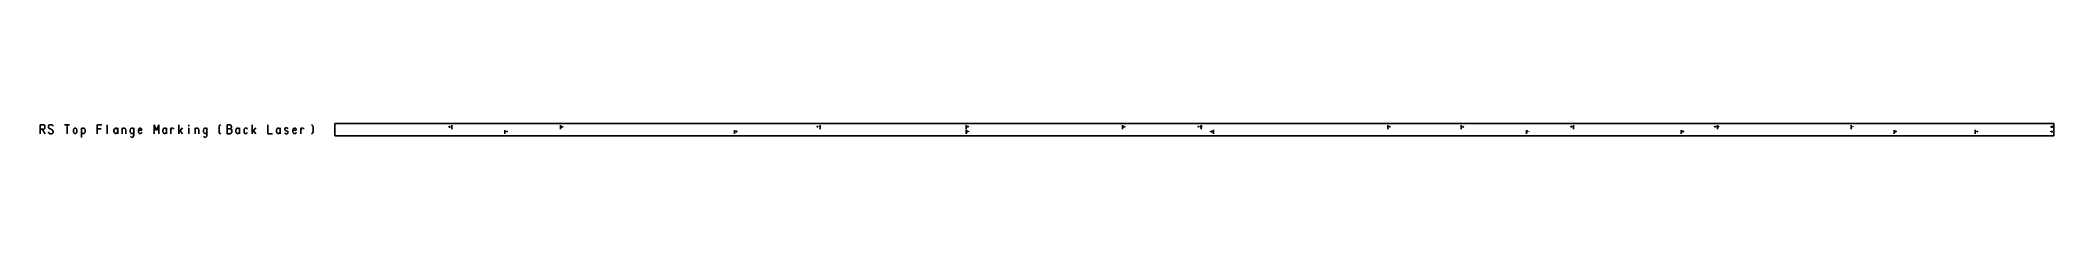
# Model space of a CAD drawing. Header units: metres. Extents: x -566 to -120, y 49 to 52.
import ezdxf

# ---------------------------------------------------------------- set-up
doc = ezdxf.new("R2010")
doc.units = ezdxf.units.M

msp = doc.modelspace()

# ---------------------------------------------------------------- linework, layer by layer
at = {"layer": 'Info', "color": 11, "linetype": 'CONTINUOUS'}
for p, q in [((-565.96, 51.63), (-565.28, 51.63)), ((-565.96, 49.63), (-565.96, 51.63)), ((-565.28, 50.63), (-565.96, 50.63)), ((-565.54, 50.63), (-564.91, 49.63)), ((-565.28, 51.63), (-565.15, 51.59)), ((-565.15, 50.67), (-565.28, 50.63)), ((-565.15, 51.59), (-565.04, 51.52)), ((-565.04, 50.74), (-565.15, 50.67)), ((-565.04, 51.52), (-564.96, 51.38)), ((-564.96, 50.88), (-565.04, 50.74)), ((-564.96, 51.38), (-564.92, 51.22)), ((-564.92, 51.04), (-564.96, 50.88)), ((-564.92, 51.22), (-564.92, 51.04)), ((-564.12, 51.41), (-564.16, 51.28)), ((-564.16, 51.28), (-564.16, 51.13)), ((-564.16, 51.13), (-564.12, 50.99)), ((-564.13, 49.93), (-564.15, 50.08)), ((-564.07, 49.81), (-564.13, 49.93)), ((-564.05, 51.53), (-564.12, 51.41)), ((-564.12, 50.99), (-564.05, 50.88)), ((-563.99, 49.71), (-564.07, 49.81)), ((-563.95, 51.61), (-564.05, 51.53)), ((-564.05, 50.88), (-563.94, 50.81)), ((-563.9, 49.66), (-563.99, 49.71)), ((-563.84, 51.63), (-563.95, 51.61)), ((-563.94, 50.81), (-563.32, 50.51)), ((-563.78, 49.63), (-563.9, 49.66)), ((-563.48, 51.63), (-563.84, 51.63)), ((-563.43, 49.63), (-563.78, 49.63)), ((-563.37, 51.61), (-563.48, 51.63)), ((-563.31, 49.66), (-563.43, 49.63)), ((-563.28, 51.56), (-563.37, 51.61)), ((-563.32, 50.51), (-563.22, 50.42)), ((-563.22, 49.73), (-563.31, 49.66)), ((-563.19, 51.46), (-563.28, 51.56)), ((-563.22, 50.42), (-563.15, 50.31)), ((-563.15, 49.86), (-563.22, 49.73)), ((-563.14, 51.33), (-563.19, 51.46)), ((-563.15, 50.31), (-563.11, 50.17)), ((-563.11, 49.99), (-563.15, 49.86)), ((-563.11, 50.17), (-563.11, 49.99)), ((-560.56, 51.63), (-559.51, 51.63)), ((-560.03, 51.63), (-560.03, 49.63)), ((-558.55, 50.72), (-558.63, 50.41)), ((-558.63, 50.41), (-558.63, 50.16)), ((-558.63, 50.16), (-558.55, 49.84)), ((-558.36, 50.91), (-558.55, 50.72)), ((-558.55, 49.84), (-558.36, 49.66)), ((-558.11, 50.91), (-558.36, 50.91)), ((-558.36, 49.66), (-558.11, 49.66)), ((-557.91, 50.72), (-558.11, 50.91)), ((-558.11, 49.66), (-557.91, 49.84)), ((-557.84, 50.41), (-557.91, 50.72)), ((-557.91, 49.84), (-557.84, 50.16)), ((-557.84, 50.16), (-557.84, 50.41)), ((-556.83, 50.93), (-556.83, 48.83)), ((-556.75, 50.72), (-556.83, 50.41)), ((-556.83, 50.16), (-556.75, 49.84)), ((-556.56, 50.91), (-556.75, 50.72)), ((-556.75, 49.84), (-556.56, 49.66)), ((-556.31, 50.91), (-556.56, 50.91)), ((-556.56, 49.66), (-556.31, 49.66)), ((-556.11, 50.72), (-556.31, 50.91)), ((-556.31, 49.66), (-556.11, 49.84)), ((-556.04, 50.41), (-556.11, 50.72)), ((-556.11, 49.84), (-556.04, 50.16)), ((-556.04, 50.16), (-556.04, 50.41)), ((-553.36, 51.63), (-552.31, 51.63)), ((-553.36, 49.63), (-553.36, 51.63)), ((-553.36, 50.76), (-552.46, 50.76)), ((-551.13, 51.63), (-551.13, 49.63)), ((-549.55, 50.71), (-549.63, 50.39)), ((-549.63, 50.39), (-549.63, 50.18)), ((-549.63, 50.18), (-549.55, 49.86)), ((-549.35, 50.91), (-549.55, 50.71)), ((-549.55, 49.86), (-549.35, 49.66)), ((-549.09, 50.91), (-549.35, 50.91)), ((-549.35, 49.66), (-549.09, 49.66)), ((-548.89, 50.71), (-549.09, 50.91)), ((-549.09, 49.66), (-548.89, 49.86)), ((-548.81, 50.39), (-548.89, 50.71)), ((-548.89, 49.86), (-548.81, 50.18)), ((-548.81, 49.63), (-548.81, 50.93)), ((-547.83, 50.93), (-547.83, 49.63)), ((-547.83, 50.41), (-547.75, 50.72)), ((-547.75, 50.72), (-547.56, 50.91)), ((-547.56, 50.91), (-547.31, 50.91)), ((-547.31, 50.91), (-547.11, 50.72)), ((-547.11, 50.72), (-547.04, 50.41)), ((-547.04, 50.41), (-547.04, 49.63)), ((-545.95, 50.72), (-546.03, 50.41)), ((-546.03, 50.41), (-546.03, 50.16)), ((-546.03, 50.16), (-545.95, 49.84)), ((-545.85, 48.92), (-545.99, 49.13)), ((-545.76, 50.91), (-545.95, 50.72)), ((-545.95, 49.84), (-545.76, 49.66)), ((-545.51, 50.91), (-545.76, 50.91)), ((-545.76, 49.66), (-545.51, 49.66)), ((-545.31, 50.72), (-545.51, 50.91)), ((-545.51, 49.66), (-545.31, 49.84)), ((-545.3, 49.08), (-545.45, 48.89)), ((-545.24, 50.41), (-545.31, 50.72)), ((-545.31, 49.84), (-545.24, 50.16)), ((-545.24, 49.36), (-545.3, 49.08)), ((-545.24, 50.93), (-545.24, 49.36)), ((-544.15, 50.72), (-544.23, 50.41)), ((-544.23, 50.41), (-543.44, 50.41)), ((-544.23, 50.16), (-544.23, 50.41)), ((-544.16, 49.87), (-544.23, 50.16)), ((-544, 49.68), (-544.16, 49.87)), ((-543.96, 50.91), (-544.15, 50.72)), ((-543.78, 49.63), (-544, 49.68)), ((-543.71, 50.91), (-543.96, 50.91)), ((-543.58, 49.76), (-543.78, 49.63)), ((-543.51, 50.72), (-543.71, 50.91)), ((-543.46, 50.01), (-543.58, 49.76)), ((-543.44, 50.41), (-543.51, 50.72)), ((-540.76, 51.63), (-540.23, 50.38)), ((-540.76, 49.63), (-540.76, 51.63)), ((-540.23, 50.38), (-539.71, 51.63)), ((-539.71, 51.63), (-539.71, 49.63)), ((-538.75, 50.71), (-538.83, 50.39)), ((-538.83, 50.39), (-538.83, 50.18)), ((-538.83, 50.18), (-538.75, 49.86)), ((-538.55, 50.91), (-538.75, 50.71)), ((-538.75, 49.86), (-538.55, 49.66)), ((-538.29, 50.91), (-538.55, 50.91)), ((-538.55, 49.66), (-538.29, 49.66)), ((-538.09, 50.71), (-538.29, 50.91)), ((-538.29, 49.66), (-538.09, 49.86)), ((-538.01, 50.39), (-538.09, 50.71)), ((-538.09, 49.86), (-538.01, 50.18)), ((-538.01, 49.63), (-538.01, 50.93)), ((-537.03, 50.93), (-537.03, 49.63)), ((-537.03, 50.41), (-536.97, 50.68)), ((-536.97, 50.68), (-536.82, 50.87)), ((-536.82, 50.87), (-536.61, 50.93)), ((-536.61, 50.93), (-536.42, 50.84)), ((-536.42, 50.84), (-536.28, 50.63)), ((-535.23, 51.63), (-535.23, 49.63)), ((-534.44, 50.93), (-535.23, 49.98)), ((-534.96, 50.32), (-534.44, 49.63)), ((-533.03, 51.63), (-533.03, 51.33)), ((-533.03, 50.93), (-533.03, 49.63)), ((-531.63, 50.93), (-531.63, 49.63)), ((-531.63, 50.41), (-531.55, 50.72)), ((-531.55, 50.72), (-531.36, 50.91)), ((-531.36, 50.91), (-531.11, 50.91)), ((-531.11, 50.91), (-530.91, 50.72)), ((-530.91, 50.72), (-530.84, 50.41)), ((-530.84, 50.41), (-530.84, 49.63)), ((-529.75, 50.72), (-529.83, 50.41)), ((-529.83, 50.41), (-529.83, 50.16)), ((-529.83, 50.16), (-529.75, 49.84)), ((-529.65, 48.92), (-529.79, 49.13)), ((-529.56, 50.91), (-529.75, 50.72)), ((-529.75, 49.84), (-529.56, 49.66)), ((-529.31, 50.91), (-529.56, 50.91)), ((-529.56, 49.66), (-529.31, 49.66)), ((-529.11, 50.72), (-529.31, 50.91)), ((-529.31, 49.66), (-529.11, 49.84)), ((-529.1, 49.08), (-529.25, 48.89)), ((-529.04, 50.41), (-529.11, 50.72)), ((-529.11, 49.84), (-529.04, 50.16)), ((-529.04, 49.36), (-529.1, 49.08)), ((-529.04, 50.93), (-529.04, 49.36)), ((-526.31, 51.38), (-526.36, 51.13)), ((-526.36, 51.13), (-526.36, 50.13)), ((-526.36, 50.13), (-526.31, 49.88)), ((-526.17, 51.57), (-526.31, 51.38)), ((-526.31, 49.88), (-526.17, 49.69)), ((-525.98, 51.63), (-526.17, 51.57)), ((-526.17, 49.69), (-525.98, 49.63)), ((-524.56, 51.63), (-523.93, 51.63)), ((-524.56, 49.63), (-524.56, 51.63)), ((-524.56, 50.76), (-523.93, 50.76)), ((-523.93, 49.63), (-524.56, 49.63)), ((-523.93, 51.63), (-523.82, 51.61)), ((-523.82, 50.79), (-523.93, 50.76)), ((-523.93, 50.76), (-523.79, 50.72)), ((-523.79, 49.67), (-523.93, 49.63)), ((-523.82, 51.61), (-523.72, 51.53)), ((-523.72, 50.87), (-523.82, 50.79)), ((-523.79, 50.72), (-523.66, 50.62)), ((-523.66, 49.76), (-523.79, 49.67)), ((-523.72, 51.53), (-523.65, 51.41)), ((-523.65, 50.98), (-523.72, 50.87)), ((-523.66, 50.62), (-523.56, 50.47)), ((-523.56, 49.91), (-523.66, 49.76)), ((-523.65, 51.41), (-523.61, 51.27)), ((-523.61, 51.12), (-523.65, 50.98)), ((-523.61, 51.27), (-523.61, 51.12)), ((-523.56, 50.47), (-523.52, 50.29)), ((-523.52, 50.09), (-523.56, 49.91)), ((-523.52, 50.29), (-523.52, 50.09)), ((-522.55, 50.71), (-522.63, 50.39)), ((-522.63, 50.39), (-522.63, 50.18)), ((-522.63, 50.18), (-522.55, 49.86)), ((-522.35, 50.91), (-522.55, 50.71)), ((-522.55, 49.86), (-522.35, 49.66)), ((-522.09, 50.91), (-522.35, 50.91)), ((-522.35, 49.66), (-522.09, 49.66)), ((-521.89, 50.71), (-522.09, 50.91)), ((-522.09, 49.66), (-521.89, 49.86)), ((-521.81, 50.39), (-521.89, 50.71)), ((-521.89, 49.86), (-521.81, 50.18)), ((-521.81, 49.63), (-521.81, 50.93)), ((-520.76, 50.69), (-520.83, 50.41)), ((-520.83, 50.41), (-520.83, 50.16)), ((-520.83, 50.16), (-520.76, 49.87)), ((-520.58, 50.89), (-520.76, 50.69)), ((-520.76, 49.87), (-520.6, 49.68)), ((-520.6, 49.68), (-520.38, 49.63)), ((-520.36, 50.92), (-520.58, 50.89)), ((-520.38, 49.63), (-520.18, 49.76)), ((-520.15, 50.78), (-520.36, 50.92)), ((-520.18, 49.76), (-520.11, 49.88)), ((-520.1, 50.64), (-520.15, 50.78)), ((-519.03, 51.63), (-519.03, 49.63)), ((-518.24, 50.93), (-519.03, 49.98)), ((-518.76, 50.32), (-518.24, 49.63)), ((-515.56, 51.63), (-515.56, 49.63)), ((-515.56, 49.63), (-514.51, 49.63)), ((-513.55, 50.71), (-513.63, 50.39)), ((-513.63, 50.39), (-513.63, 50.18)), ((-513.63, 50.18), (-513.55, 49.86)), ((-513.35, 50.91), (-513.55, 50.71)), ((-513.55, 49.86), (-513.35, 49.66)), ((-513.09, 50.91), (-513.35, 50.91)), ((-513.35, 49.66), (-513.09, 49.66)), ((-512.89, 50.71), (-513.09, 50.91)), ((-513.09, 49.66), (-512.89, 49.86)), ((-512.81, 50.39), (-512.89, 50.71)), ((-512.89, 49.86), (-512.81, 50.18)), ((-512.81, 49.63), (-512.81, 50.93)), ((-511.77, 50.76), (-511.79, 50.58)), ((-511.79, 50.58), (-511.72, 50.43)), ((-511.69, 50.88), (-511.77, 50.76)), ((-511.69, 49.68), (-511.77, 49.82)), ((-511.72, 50.43), (-511.62, 50.34)), ((-511.56, 50.93), (-511.69, 50.88)), ((-511.56, 49.63), (-511.69, 49.68)), ((-511.62, 50.34), (-511.25, 50.22)), ((-511.31, 50.93), (-511.56, 50.93)), ((-511.3, 49.63), (-511.56, 49.63)), ((-511.19, 50.88), (-511.31, 50.93)), ((-511.18, 49.68), (-511.3, 49.63)), ((-511.25, 50.22), (-511.14, 50.13)), ((-511.11, 50.76), (-511.19, 50.88)), ((-511.1, 49.81), (-511.18, 49.68)), ((-511.14, 50.13), (-511.08, 49.98)), ((-511.08, 49.98), (-511.1, 49.81)), ((-509.95, 50.72), (-510.03, 50.41)), ((-510.03, 50.41), (-509.24, 50.41)), ((-510.03, 50.16), (-510.03, 50.41)), ((-509.96, 49.87), (-510.03, 50.16)), ((-509.8, 49.68), (-509.96, 49.87)), ((-509.76, 50.91), (-509.95, 50.72)), ((-509.58, 49.63), (-509.8, 49.68)), ((-509.51, 50.91), (-509.76, 50.91)), ((-509.38, 49.76), (-509.58, 49.63)), ((-509.31, 50.72), (-509.51, 50.91)), ((-509.26, 50.01), (-509.38, 49.76)), ((-509.24, 50.41), (-509.31, 50.72)), ((-508.23, 50.93), (-508.23, 49.63)), ((-508.23, 50.41), (-508.17, 50.68)), ((-508.17, 50.68), (-508.02, 50.87)), ((-508.02, 50.87), (-507.81, 50.93)), ((-507.81, 50.93), (-507.62, 50.84)), ((-507.62, 50.84), (-507.48, 50.63)), ((-505.88, 51.63), (-505.7, 51.57)), ((-505.7, 49.69), (-505.88, 49.63)), ((-505.7, 51.57), (-505.56, 51.38)), ((-505.56, 49.88), (-505.7, 49.69)), ((-505.56, 51.38), (-505.51, 51.13)), ((-505.51, 50.13), (-505.56, 49.88)), ((-505.51, 51.13), (-505.51, 50.13)), ((-545.65, 48.83), (-545.85, 48.92)), ((-545.45, 48.89), (-545.65, 48.83)), ((-529.45, 48.83), (-529.65, 48.92)), ((-529.25, 48.89), (-529.45, 48.83))]:
    msp.add_line(p, q, dxfattribs=at)
at = {"layer": 'REFERENCEBEAM', "color": 9, "linetype": 'CONTINUOUS'}
for p, q in [((-119.97, 51.89), (-500.72, 51.89)), ((-500.72, 51.89), (-500.72, 49.2)), ((-119.97, 49.2), (-500.72, 49.2)), ((-119.97, 51.89), (-119.97, 49.2))]:
    msp.add_line(p, q, dxfattribs=at)
at = {"layer": 'RSTOPFLANGEMARK', "color": 7, "linetype": 'CONTINUOUS'}
for p, q in [((-475.44, 51.23), (-475.43, 51.24)), ((-475.43, 51.12), (-475.44, 51.12)), ((-475.43, 51.24), (-475.43, 51.12)), ((-475.37, 51.21), (-475.38, 51.2)), ((-475.38, 51.2), (-475.38, 51.18)), ((-475.38, 51.18), (-475.38, 51.16)), ((-475.38, 51.16), (-475.37, 51.15)), ((-475.36, 51.24), (-475.37, 51.23)), ((-475.37, 51.23), (-475.37, 51.21)), ((-475.37, 51.15), (-475.37, 51.13)), ((-475.37, 51.13), (-475.36, 51.12)), ((-475.35, 51.24), (-475.36, 51.24)), ((-475.36, 51.12), (-475.35, 51.12)), ((-475.35, 51.24), (-475.35, 51.24)), ((-475.34, 51.24), (-475.35, 51.24)), ((-475.35, 51.12), (-475.34, 51.12)), ((-475.35, 51.12), (-475.35, 51.12)), ((-475.33, 51.23), (-475.34, 51.24)), ((-475.34, 51.12), (-475.33, 51.13)), ((-475.33, 51.21), (-475.33, 51.23)), ((-475.33, 51.2), (-475.33, 51.21)), ((-475.33, 51.18), (-475.33, 51.2)), ((-475.33, 51.16), (-475.33, 51.18)), ((-475.33, 51.15), (-475.33, 51.16)), ((-475.33, 51.13), (-475.33, 51.15)), ((-475.29, 51.24), (-475.29, 51.19)), ((-475.25, 51.24), (-475.29, 51.24)), ((-475.29, 51.19), (-475.28, 51.2)), ((-475.29, 51.13), (-475.29, 51.14)), ((-475.28, 51.12), (-475.29, 51.13)), ((-475.28, 51.2), (-475.27, 51.2)), ((-475.28, 51.2), (-475.28, 51.2)), ((-475.27, 51.12), (-475.28, 51.12)), ((-475.27, 51.2), (-475.26, 51.2)), ((-475.27, 51.12), (-475.27, 51.12)), ((-475.26, 51.12), (-475.27, 51.12)), ((-475.26, 51.2), (-475.25, 51.18)), ((-475.25, 51.14), (-475.26, 51.12)), ((-475.25, 51.18), (-475.24, 51.16)), ((-475.24, 51.16), (-475.25, 51.14)), ((-475.24, 51.16), (-475.24, 51.16)), ((-475.19, 51.24), (-475.19, 51.12)), ((-475.19, 51.23), (-475.19, 51.24)), ((-475.18, 51.12), (-475.19, 51.12)), ((-475.13, 51.14), (-475.12, 51.13)), ((-475.12, 51.24), (-475.11, 51.24)), ((-475.12, 51.23), (-475.12, 51.24)), ((-475.12, 51.13), (-475.11, 51.12)), ((-475.11, 51.24), (-475.1, 51.24)), ((-475.1, 51.18), (-475.11, 51.18)), ((-475.11, 51.12), (-475.1, 51.12)), ((-475.1, 51.24), (-475.09, 51.24)), ((-475.1, 51.24), (-475.1, 51.24)), ((-475.09, 51.19), (-475.1, 51.18)), ((-475.09, 51.18), (-475.1, 51.18)), ((-475.1, 51.12), (-475.09, 51.12)), ((-475.09, 51.24), (-475.08, 51.23)), ((-475.08, 51.2), (-475.09, 51.19)), ((-475.08, 51.17), (-475.09, 51.18)), ((-475.09, 51.13), (-475.08, 51.14)), ((-475.09, 51.12), (-475.09, 51.13)), ((-475.08, 51.23), (-475.08, 51.21)), ((-475.08, 51.21), (-475.08, 51.2)), ((-475.08, 51.15), (-475.08, 51.17)), ((-475.08, 51.14), (-475.08, 51.15)), ((-475.04, 51.21), (-475.05, 51.2)), ((-475.05, 51.2), (-475.05, 51.18)), ((-475.05, 51.18), (-475.05, 51.16)), ((-475.05, 51.16), (-475.04, 51.15)), ((-475.03, 51.24), (-475.04, 51.23)), ((-475.04, 51.23), (-475.04, 51.21)), ((-475.04, 51.15), (-475.04, 51.13)), ((-475.04, 51.13), (-475.03, 51.12)), ((-475.02, 51.24), (-475.03, 51.24)), ((-475.03, 51.12), (-475.02, 51.12)), ((-475.02, 51.24), (-475.02, 51.24)), ((-475.01, 51.24), (-475.02, 51.24)), ((-475.02, 51.12), (-475.01, 51.12)), ((-475.02, 51.12), (-475.02, 51.12)), ((-475, 51.23), (-475.01, 51.24)), ((-475.01, 51.12), (-475, 51.13)), ((-475, 51.21), (-475, 51.23)), ((-475, 51.2), (-475, 51.21)), ((-475, 51.18), (-475, 51.2)), ((-475, 51.16), (-475, 51.18)), ((-475, 51.15), (-475, 51.16)), ((-475, 51.13), (-475, 51.15)), ((-474.8, 50.67), (-474.8, 51.54)), ((-463.09, 50.47), (-463.09, 49.61)), ((-463.01, 50.18), (-463, 50.19)), ((-463, 50.07), (-463.01, 50.07)), ((-463, 50.19), (-463, 50.07)), ((-462.94, 50.16), (-462.95, 50.14)), ((-462.95, 50.14), (-462.95, 50.13)), ((-462.95, 50.13), (-462.95, 50.11)), ((-462.95, 50.11), (-462.94, 50.1)), ((-462.93, 50.19), (-462.94, 50.18)), ((-462.94, 50.18), (-462.94, 50.16)), ((-462.94, 50.1), (-462.94, 50.08)), ((-462.94, 50.08), (-462.93, 50.07)), ((-462.92, 50.19), (-462.93, 50.19)), ((-462.93, 50.07), (-462.92, 50.07)), ((-462.92, 50.19), (-462.92, 50.19)), ((-462.91, 50.19), (-462.92, 50.19)), ((-462.92, 50.07), (-462.91, 50.07)), ((-462.92, 50.07), (-462.92, 50.07)), ((-462.9, 50.18), (-462.91, 50.19)), ((-462.91, 50.07), (-462.9, 50.08)), ((-462.9, 50.16), (-462.9, 50.18)), ((-462.9, 50.14), (-462.9, 50.16)), ((-462.9, 50.13), (-462.9, 50.14)), ((-462.9, 50.11), (-462.9, 50.13)), ((-462.9, 50.1), (-462.9, 50.11)), ((-462.9, 50.08), (-462.9, 50.1)), ((-462.86, 50.19), (-462.86, 50.14)), ((-462.82, 50.19), (-462.86, 50.19)), ((-462.86, 50.14), (-462.85, 50.15)), ((-462.86, 50.08), (-462.86, 50.09)), ((-462.85, 50.07), (-462.86, 50.08)), ((-462.85, 50.15), (-462.84, 50.15)), ((-462.85, 50.15), (-462.85, 50.15)), ((-462.84, 50.07), (-462.85, 50.07)), ((-462.84, 50.15), (-462.83, 50.14)), ((-462.84, 50.07), (-462.84, 50.07)), ((-462.83, 50.07), (-462.84, 50.07)), ((-462.83, 50.14), (-462.82, 50.13)), ((-462.82, 50.09), (-462.83, 50.07)), ((-462.82, 50.13), (-462.82, 50.11)), ((-462.82, 50.11), (-462.82, 50.1)), ((-462.82, 50.1), (-462.82, 50.09)), ((-462.77, 50.18), (-462.76, 50.19)), ((-462.75, 50.07), (-462.77, 50.07)), ((-462.76, 50.19), (-462.76, 50.07)), ((-462.7, 50.17), (-462.69, 50.18)), ((-462.7, 50.09), (-462.7, 50.08)), ((-462.69, 50.09), (-462.7, 50.09)), ((-462.7, 50.08), (-462.7, 50.07)), ((-462.7, 50.07), (-462.65, 50.07)), ((-462.7, 50.07), (-462.7, 50.07)), ((-462.69, 50.19), (-462.68, 50.19)), ((-462.69, 50.18), (-462.69, 50.19)), ((-462.65, 50.14), (-462.69, 50.09)), ((-462.68, 50.19), (-462.67, 50.19)), ((-462.68, 50.19), (-462.68, 50.19)), ((-462.67, 50.19), (-462.66, 50.19)), ((-462.67, 50.19), (-462.67, 50.19)), ((-462.66, 50.19), (-462.65, 50.18)), ((-462.65, 50.18), (-462.65, 50.17)), ((-462.65, 50.17), (-462.65, 50.16)), ((-462.65, 50.16), (-462.65, 50.15)), ((-462.65, 50.15), (-462.65, 50.14)), ((-462.62, 50.1), (-462.61, 50.11)), ((-462.61, 50.09), (-462.62, 50.1)), ((-462.61, 50.19), (-462.61, 50.18)), ((-462.6, 50.19), (-462.61, 50.19)), ((-462.61, 50.18), (-462.61, 50.16)), ((-462.61, 50.16), (-462.61, 50.15)), ((-462.61, 50.15), (-462.61, 50.14)), ((-462.61, 50.14), (-462.6, 50.14)), ((-462.61, 50.13), (-462.6, 50.14)), ((-462.61, 50.12), (-462.61, 50.13)), ((-462.61, 50.11), (-462.61, 50.12)), ((-462.61, 50.08), (-462.61, 50.09)), ((-462.61, 50.07), (-462.61, 50.08)), ((-462.6, 50.07), (-462.61, 50.07)), ((-462.59, 50.19), (-462.6, 50.19)), ((-462.6, 50.14), (-462.6, 50.14)), ((-462.6, 50.14), (-462.59, 50.14)), ((-462.6, 50.14), (-462.6, 50.14)), ((-462.59, 50.07), (-462.6, 50.07)), ((-462.58, 50.19), (-462.59, 50.19)), ((-462.59, 50.14), (-462.58, 50.14)), ((-462.59, 50.14), (-462.58, 50.14)), ((-462.58, 50.07), (-462.59, 50.07)), ((-462.58, 50.19), (-462.58, 50.19)), ((-462.57, 50.18), (-462.58, 50.19)), ((-462.58, 50.14), (-462.57, 50.15)), ((-462.58, 50.14), (-462.58, 50.14)), ((-462.58, 50.14), (-462.58, 50.13)), ((-462.58, 50.13), (-462.57, 50.12)), ((-462.57, 50.08), (-462.58, 50.07)), ((-462.58, 50.07), (-462.58, 50.07)), ((-462.57, 50.16), (-462.57, 50.18)), ((-462.57, 50.15), (-462.57, 50.16)), ((-462.57, 50.12), (-462.57, 50.11)), ((-462.57, 50.11), (-462.57, 50.1)), ((-462.57, 50.1), (-462.57, 50.09)), ((-462.57, 50.09), (-462.57, 50.08)), ((-450.72, 50.67), (-450.72, 51.54)), ((-450.64, 51.24), (-450.63, 51.25)), ((-450.64, 51.15), (-450.64, 51.14)), ((-450.64, 51.14), (-450.63, 51.13)), ((-450.63, 51.25), (-450.62, 51.25)), ((-450.63, 51.25), (-450.63, 51.25)), ((-450.61, 51.2), (-450.63, 51.2)), ((-450.63, 51.13), (-450.62, 51.13)), ((-450.62, 51.25), (-450.61, 51.25)), ((-450.62, 51.13), (-450.61, 51.13)), ((-450.61, 51.25), (-450.6, 51.25)), ((-450.6, 51.19), (-450.61, 51.2)), ((-450.6, 51.2), (-450.61, 51.2)), ((-450.61, 51.13), (-450.6, 51.14)), ((-450.6, 51.25), (-450.6, 51.24)), ((-450.6, 51.24), (-450.6, 51.22)), ((-450.6, 51.22), (-450.6, 51.21)), ((-450.6, 51.21), (-450.6, 51.2)), ((-450.6, 51.18), (-450.6, 51.19)), ((-450.59, 51.17), (-450.6, 51.18)), ((-450.6, 51.15), (-450.59, 51.17)), ((-450.6, 51.14), (-450.6, 51.15)), ((-450.55, 51.25), (-450.56, 51.2)), ((-450.56, 51.2), (-450.55, 51.21)), ((-450.55, 51.14), (-450.56, 51.15)), ((-450.51, 51.25), (-450.55, 51.25)), ((-450.55, 51.21), (-450.54, 51.21)), ((-450.55, 51.13), (-450.55, 51.14)), ((-450.54, 51.13), (-450.55, 51.13)), ((-450.54, 51.21), (-450.53, 51.21)), ((-450.53, 51.13), (-450.54, 51.13)), ((-450.53, 51.21), (-450.52, 51.21)), ((-450.52, 51.13), (-450.53, 51.13)), ((-450.52, 51.21), (-450.52, 51.19)), ((-450.52, 51.19), (-450.51, 51.17)), ((-450.51, 51.17), (-450.52, 51.15)), ((-450.52, 51.15), (-450.52, 51.13)), ((-450.51, 51.17), (-450.51, 51.17)), ((-450.44, 51.25), (-450.49, 51.16)), ((-450.49, 51.16), (-450.43, 51.16)), ((-450.44, 51.13), (-450.44, 51.25)), ((-450.4, 51.14), (-450.4, 51.13)), ((-450.39, 51.14), (-450.4, 51.14)), ((-450.4, 51.13), (-450.35, 51.13)), ((-450.39, 51.25), (-450.38, 51.25)), ((-450.39, 51.24), (-450.39, 51.25)), ((-450.39, 51.23), (-450.39, 51.24)), ((-450.35, 51.21), (-450.39, 51.16)), ((-450.39, 51.16), (-450.39, 51.15)), ((-450.39, 51.15), (-450.39, 51.14)), ((-450.38, 51.25), (-450.37, 51.25)), ((-450.38, 51.25), (-450.38, 51.25)), ((-450.37, 51.25), (-450.36, 51.25)), ((-450.36, 51.25), (-450.35, 51.25)), ((-450.36, 51.25), (-450.36, 51.25)), ((-450.35, 51.25), (-450.35, 51.24)), ((-450.35, 51.24), (-450.35, 51.23)), ((-450.35, 51.23), (-450.35, 51.22)), ((-450.35, 51.22), (-450.35, 51.21)), ((-450.28, 51.25), (-450.32, 51.16)), ((-450.32, 51.16), (-450.26, 51.16)), ((-450.28, 51.13), (-450.28, 51.25)), ((-450.23, 51.24), (-450.22, 51.25)), ((-450.23, 51.23), (-450.23, 51.24)), ((-450.19, 51.21), (-450.23, 51.16)), ((-450.23, 51.16), (-450.23, 51.15)), ((-450.23, 51.15), (-450.23, 51.14)), ((-450.23, 51.14), (-450.23, 51.13)), ((-450.23, 51.14), (-450.23, 51.14)), ((-450.23, 51.13), (-450.18, 51.13)), ((-450.22, 51.25), (-450.21, 51.25)), ((-450.22, 51.25), (-450.22, 51.25)), ((-450.21, 51.25), (-450.2, 51.25)), ((-450.2, 51.25), (-450.19, 51.25)), ((-450.2, 51.25), (-450.2, 51.25)), ((-450.19, 51.25), (-450.18, 51.24)), ((-450.19, 51.25), (-450.19, 51.25)), ((-450.18, 51.22), (-450.19, 51.21)), ((-450.18, 51.24), (-450.18, 51.23)), ((-450.18, 51.23), (-450.18, 51.22)), ((-412.22, 50.47), (-412.22, 49.61)), ((-412.12, 50.21), (-412.11, 50.22)), ((-412.11, 50.1), (-412.12, 50.1)), ((-412.11, 50.22), (-412.11, 50.1)), ((-412.05, 50.19), (-412.06, 50.18)), ((-412.06, 50.18), (-412.06, 50.16)), ((-412.06, 50.16), (-412.06, 50.14)), ((-412.06, 50.14), (-412.05, 50.13)), ((-412.04, 50.22), (-412.05, 50.21)), ((-412.05, 50.21), (-412.05, 50.19)), ((-412.05, 50.13), (-412.05, 50.11)), ((-412.05, 50.11), (-412.04, 50.1)), ((-412.03, 50.22), (-412.04, 50.22)), ((-412.04, 50.1), (-412.03, 50.1)), ((-412.03, 50.22), (-412.03, 50.22)), ((-412.02, 50.22), (-412.03, 50.22)), ((-412.03, 50.1), (-412.02, 50.1)), ((-412.03, 50.1), (-412.03, 50.1)), ((-412.01, 50.21), (-412.02, 50.22)), ((-412.02, 50.1), (-412.01, 50.11)), ((-412.01, 50.19), (-412.01, 50.21)), ((-412.01, 50.18), (-412.01, 50.19)), ((-412.01, 50.16), (-412.01, 50.18)), ((-412.01, 50.14), (-412.01, 50.16)), ((-412.01, 50.13), (-412.01, 50.14)), ((-412.01, 50.11), (-412.01, 50.13)), ((-411.97, 50.22), (-411.97, 50.17)), ((-411.93, 50.22), (-411.97, 50.22)), ((-411.97, 50.17), (-411.96, 50.18)), ((-411.97, 50.11), (-411.97, 50.12)), ((-411.96, 50.1), (-411.97, 50.11)), ((-411.96, 50.18), (-411.95, 50.18)), ((-411.96, 50.18), (-411.96, 50.18)), ((-411.95, 50.1), (-411.96, 50.1)), ((-411.95, 50.18), (-411.94, 50.17)), ((-411.95, 50.1), (-411.95, 50.1)), ((-411.94, 50.1), (-411.95, 50.1)), ((-411.94, 50.17), (-411.93, 50.16)), ((-411.93, 50.12), (-411.94, 50.1)), ((-411.93, 50.16), (-411.92, 50.14)), ((-411.92, 50.14), (-411.93, 50.12)), ((-411.92, 50.14), (-411.92, 50.14)), ((-411.87, 50.22), (-411.87, 50.1)), ((-411.87, 50.21), (-411.87, 50.22)), ((-411.86, 50.1), (-411.87, 50.1)), ((-411.81, 50.2), (-411.8, 50.21)), ((-411.81, 50.12), (-411.81, 50.11)), ((-411.8, 50.12), (-411.81, 50.12)), ((-411.81, 50.11), (-411.81, 50.1)), ((-411.81, 50.1), (-411.76, 50.1)), ((-411.81, 50.1), (-411.81, 50.1)), ((-411.8, 50.22), (-411.79, 50.22)), ((-411.8, 50.21), (-411.8, 50.22)), ((-411.76, 50.17), (-411.8, 50.12)), ((-411.79, 50.22), (-411.78, 50.22)), ((-411.79, 50.22), (-411.79, 50.22)), ((-411.78, 50.22), (-411.77, 50.22)), ((-411.78, 50.22), (-411.78, 50.22)), ((-411.77, 50.22), (-411.76, 50.21)), ((-411.76, 50.21), (-411.76, 50.19)), ((-411.76, 50.21), (-411.76, 50.21)), ((-411.76, 50.19), (-411.76, 50.18)), ((-411.76, 50.18), (-411.76, 50.17)), ((-411.73, 50.13), (-411.72, 50.14)), ((-411.72, 50.12), (-411.73, 50.13)), ((-411.71, 50.22), (-411.72, 50.21)), ((-411.72, 50.21), (-411.72, 50.19)), ((-411.72, 50.19), (-411.72, 50.18)), ((-411.72, 50.18), (-411.71, 50.17)), ((-411.72, 50.15), (-411.71, 50.16)), ((-411.72, 50.14), (-411.72, 50.15)), ((-411.72, 50.11), (-411.72, 50.12)), ((-411.71, 50.1), (-411.72, 50.11)), ((-411.71, 50.22), (-411.71, 50.22)), ((-411.7, 50.22), (-411.71, 50.22)), ((-411.71, 50.17), (-411.71, 50.17)), ((-411.71, 50.17), (-411.71, 50.17)), ((-411.71, 50.17), (-411.7, 50.17)), ((-411.71, 50.17), (-411.71, 50.17)), ((-411.71, 50.16), (-411.71, 50.17)), ((-411.71, 50.1), (-411.71, 50.1)), ((-411.7, 50.1), (-411.71, 50.1)), ((-411.69, 50.22), (-411.7, 50.22)), ((-411.7, 50.17), (-411.69, 50.17)), ((-411.7, 50.17), (-411.69, 50.17)), ((-411.69, 50.1), (-411.7, 50.1)), ((-411.69, 50.22), (-411.69, 50.22)), ((-411.68, 50.21), (-411.69, 50.22)), ((-411.69, 50.17), (-411.68, 50.18)), ((-411.69, 50.17), (-411.69, 50.17)), ((-411.69, 50.17), (-411.69, 50.16)), ((-411.69, 50.16), (-411.68, 50.15)), ((-411.68, 50.11), (-411.69, 50.1)), ((-411.69, 50.1), (-411.69, 50.1)), ((-411.68, 50.19), (-411.68, 50.21)), ((-411.68, 50.18), (-411.68, 50.19)), ((-411.68, 50.15), (-411.68, 50.14)), ((-411.68, 50.14), (-411.68, 50.13)), ((-411.68, 50.13), (-411.68, 50.12)), ((-411.68, 50.12), (-411.68, 50.11)), ((-393.92, 51.28), (-393.91, 51.28)), ((-393.92, 51.27), (-393.92, 51.28)), ((-393.92, 51.18), (-393.92, 51.16)), ((-393.92, 51.16), (-393.91, 51.16)), ((-393.91, 51.28), (-393.9, 51.28)), ((-393.9, 51.22), (-393.91, 51.22)), ((-393.91, 51.16), (-393.9, 51.16)), ((-393.9, 51.28), (-393.89, 51.28)), ((-393.89, 51.23), (-393.9, 51.22)), ((-393.89, 51.22), (-393.9, 51.22)), ((-393.9, 51.16), (-393.89, 51.16)), ((-393.89, 51.28), (-393.88, 51.26)), ((-393.89, 51.28), (-393.89, 51.28)), ((-393.88, 51.24), (-393.89, 51.23)), ((-393.88, 51.21), (-393.89, 51.22)), ((-393.89, 51.16), (-393.88, 51.16)), ((-393.88, 51.26), (-393.88, 51.25)), ((-393.88, 51.25), (-393.88, 51.24)), ((-393.88, 51.19), (-393.88, 51.21)), ((-393.88, 51.18), (-393.88, 51.19)), ((-393.88, 51.16), (-393.88, 51.18)), ((-393.84, 51.28), (-393.84, 51.23)), ((-393.8, 51.28), (-393.84, 51.28)), ((-393.84, 51.23), (-393.83, 51.24)), ((-393.84, 51.17), (-393.84, 51.18)), ((-393.83, 51.16), (-393.84, 51.17)), ((-393.83, 51.24), (-393.82, 51.24)), ((-393.83, 51.24), (-393.83, 51.24)), ((-393.82, 51.16), (-393.83, 51.16)), ((-393.82, 51.24), (-393.81, 51.23)), ((-393.82, 51.16), (-393.82, 51.16)), ((-393.81, 51.16), (-393.82, 51.16)), ((-393.81, 51.23), (-393.8, 51.22)), ((-393.8, 51.18), (-393.81, 51.16)), ((-393.8, 51.22), (-393.8, 51.2)), ((-393.8, 51.2), (-393.8, 51.18)), ((-393.8, 51.2), (-393.8, 51.2)), ((-393.73, 51.28), (-393.77, 51.19)), ((-393.77, 51.19), (-393.71, 51.19)), ((-393.73, 51.16), (-393.73, 51.28)), ((-393.68, 51.26), (-393.67, 51.27)), ((-393.68, 51.18), (-393.68, 51.17)), ((-393.67, 51.18), (-393.68, 51.18)), ((-393.68, 51.17), (-393.68, 51.16)), ((-393.68, 51.16), (-393.63, 51.16)), ((-393.68, 51.16), (-393.68, 51.16)), ((-393.67, 51.28), (-393.66, 51.28)), ((-393.67, 51.27), (-393.67, 51.28)), ((-393.63, 51.23), (-393.67, 51.18)), ((-393.66, 51.28), (-393.65, 51.28)), ((-393.66, 51.28), (-393.66, 51.28)), ((-393.65, 51.28), (-393.64, 51.28)), ((-393.65, 51.28), (-393.65, 51.28)), ((-393.64, 51.28), (-393.63, 51.27)), ((-393.63, 51.27), (-393.63, 51.26)), ((-393.63, 51.26), (-393.63, 51.25)), ((-393.63, 51.25), (-393.63, 51.24)), ((-393.63, 51.24), (-393.63, 51.23)), ((-393.56, 51.28), (-393.6, 51.19)), ((-393.6, 51.19), (-393.55, 51.19)), ((-393.56, 51.16), (-393.56, 51.28)), ((-393.51, 51.28), (-393.5, 51.28)), ((-393.51, 51.27), (-393.51, 51.28)), ((-393.51, 51.26), (-393.51, 51.27)), ((-393.47, 51.23), (-393.51, 51.18)), ((-393.51, 51.18), (-393.51, 51.17)), ((-393.51, 51.18), (-393.51, 51.18)), ((-393.51, 51.17), (-393.51, 51.16)), ((-393.51, 51.16), (-393.47, 51.16)), ((-393.51, 51.16), (-393.51, 51.16)), ((-393.5, 51.28), (-393.49, 51.28)), ((-393.49, 51.28), (-393.48, 51.28)), ((-393.49, 51.28), (-393.49, 51.28)), ((-393.48, 51.28), (-393.47, 51.28)), ((-393.47, 51.28), (-393.47, 51.27)), ((-393.47, 51.27), (-393.47, 51.26)), ((-393.47, 51.26), (-393.47, 51.25)), ((-393.47, 51.25), (-393.47, 51.24)), ((-393.47, 51.24), (-393.47, 51.23)), ((-393.22, 50.67), (-393.22, 51.54)), ((-360.84, 51.55), (-360.84, 50.67)), ((-360.84, 50.49), (-360.84, 49.62)), ((-360.8, 51.26), (-360.79, 51.27)), ((-360.78, 51.15), (-360.8, 51.15)), ((-360.79, 51.27), (-360.79, 51.15)), ((-360.77, 50.2), (-360.77, 50.07)), ((-360.77, 50.18), (-360.77, 50.2)), ((-360.76, 50.07), (-360.77, 50.07)), ((-360.73, 51.26), (-360.72, 51.27)), ((-360.73, 51.25), (-360.73, 51.26)), ((-360.69, 51.23), (-360.73, 51.17)), ((-360.73, 51.17), (-360.73, 51.16)), ((-360.73, 51.17), (-360.73, 51.17)), ((-360.73, 51.16), (-360.73, 51.15)), ((-360.73, 51.15), (-360.68, 51.15)), ((-360.73, 51.15), (-360.73, 51.15)), ((-360.72, 51.27), (-360.71, 51.27)), ((-360.72, 51.27), (-360.72, 51.27)), ((-360.71, 51.27), (-360.7, 51.27)), ((-360.7, 50.18), (-360.71, 50.17)), ((-360.71, 50.17), (-360.71, 50.15)), ((-360.71, 50.15), (-360.71, 50.13)), ((-360.71, 50.13), (-360.71, 50.12)), ((-360.71, 50.12), (-360.71, 50.1)), ((-360.71, 50.1), (-360.7, 50.09)), ((-360.7, 51.27), (-360.69, 51.27)), ((-360.7, 51.27), (-360.7, 51.27)), ((-360.69, 50.19), (-360.7, 50.18)), ((-360.7, 50.09), (-360.69, 50.08)), ((-360.69, 51.27), (-360.69, 51.26)), ((-360.69, 51.26), (-360.68, 51.26)), ((-360.68, 51.23), (-360.69, 51.23)), ((-360.69, 50.2), (-360.69, 50.19)), ((-360.68, 50.2), (-360.69, 50.2)), ((-360.69, 50.08), (-360.69, 50.07)), ((-360.69, 50.07), (-360.68, 50.07)), ((-360.68, 51.26), (-360.68, 51.25)), ((-360.68, 51.25), (-360.68, 51.23)), ((-360.67, 50.19), (-360.68, 50.2)), ((-360.68, 50.07), (-360.67, 50.08)), ((-360.67, 50.18), (-360.67, 50.19)), ((-360.66, 50.17), (-360.67, 50.18)), ((-360.67, 50.09), (-360.66, 50.1)), ((-360.67, 50.08), (-360.67, 50.09)), ((-360.66, 50.15), (-360.66, 50.17)), ((-360.66, 50.13), (-360.66, 50.15)), ((-360.66, 50.12), (-360.66, 50.13)), ((-360.66, 50.1), (-360.66, 50.12)), ((-360.65, 51.17), (-360.64, 51.15)), ((-360.64, 51.27), (-360.63, 51.27)), ((-360.64, 51.26), (-360.64, 51.27)), ((-360.64, 51.15), (-360.63, 51.15)), ((-360.63, 51.27), (-360.62, 51.27)), ((-360.62, 51.21), (-360.63, 51.21)), ((-360.63, 51.15), (-360.62, 51.15)), ((-360.59, 50.2), (-360.63, 50.11)), ((-360.63, 50.11), (-360.58, 50.11)), ((-360.62, 51.27), (-360.61, 51.27)), ((-360.62, 51.27), (-360.62, 51.27)), ((-360.61, 51.22), (-360.62, 51.21)), ((-360.61, 51.21), (-360.62, 51.21)), ((-360.62, 51.15), (-360.61, 51.15)), ((-360.61, 51.27), (-360.6, 51.26)), ((-360.6, 51.23), (-360.61, 51.22)), ((-360.6, 51.2), (-360.61, 51.21)), ((-360.61, 51.16), (-360.6, 51.17)), ((-360.61, 51.15), (-360.61, 51.16)), ((-360.6, 51.26), (-360.6, 51.24)), ((-360.6, 51.24), (-360.6, 51.23)), ((-360.6, 51.18), (-360.6, 51.2)), ((-360.6, 51.17), (-360.6, 51.18)), ((-360.59, 50.07), (-360.59, 50.2)), ((-360.56, 51.23), (-360.57, 51.21)), ((-360.57, 51.21), (-360.57, 51.2)), ((-360.56, 51.2), (-360.57, 51.19)), ((-360.57, 51.2), (-360.57, 51.19)), ((-360.57, 51.19), (-360.56, 51.17)), ((-360.55, 51.26), (-360.56, 51.25)), ((-360.56, 51.25), (-360.56, 51.24)), ((-360.56, 51.24), (-360.56, 51.23)), ((-360.55, 51.23), (-360.56, 51.22)), ((-360.56, 51.22), (-360.56, 51.21)), ((-360.56, 51.21), (-360.56, 51.2)), ((-360.56, 51.17), (-360.56, 51.16)), ((-360.56, 51.16), (-360.55, 51.15)), ((-360.55, 51.27), (-360.55, 51.26)), ((-360.54, 51.27), (-360.55, 51.27)), ((-360.54, 51.23), (-360.55, 51.23)), ((-360.55, 51.15), (-360.54, 51.15)), ((-360.55, 51.15), (-360.55, 51.15)), ((-360.54, 51.27), (-360.54, 51.27)), ((-360.53, 51.27), (-360.54, 51.27)), ((-360.54, 51.23), (-360.54, 51.23)), ((-360.53, 51.23), (-360.54, 51.23)), ((-360.54, 51.15), (-360.53, 51.15)), ((-360.54, 51.15), (-360.54, 51.15)), ((-360.53, 50.19), (-360.54, 50.18)), ((-360.54, 50.18), (-360.54, 50.17)), ((-360.54, 50.17), (-360.54, 50.16)), ((-360.54, 50.16), (-360.53, 50.15)), ((-360.54, 50.13), (-360.53, 50.14)), ((-360.54, 50.12), (-360.54, 50.13)), ((-360.54, 50.11), (-360.54, 50.12)), ((-360.54, 50.09), (-360.54, 50.11)), ((-360.54, 50.08), (-360.54, 50.09)), ((-360.53, 50.08), (-360.54, 50.08)), ((-360.53, 51.27), (-360.53, 51.27)), ((-360.53, 51.27), (-360.53, 51.27)), ((-360.52, 51.26), (-360.53, 51.27)), ((-360.52, 51.22), (-360.53, 51.23)), ((-360.53, 51.16), (-360.52, 51.17)), ((-360.53, 51.15), (-360.53, 51.16)), ((-360.53, 50.2), (-360.53, 50.19)), ((-360.52, 50.2), (-360.53, 50.2)), ((-360.53, 50.15), (-360.53, 50.14)), ((-360.53, 50.14), (-360.52, 50.14)), ((-360.53, 50.14), (-360.52, 50.14)), ((-360.53, 50.14), (-360.53, 50.14)), ((-360.53, 50.07), (-360.53, 50.08)), ((-360.52, 50.07), (-360.53, 50.07)), ((-360.52, 51.21), (-360.52, 51.22)), ((-360.52, 51.19), (-360.52, 51.21)), ((-360.52, 51.18), (-360.52, 51.19)), ((-360.52, 51.17), (-360.52, 51.18)), ((-360.51, 50.2), (-360.52, 50.2)), ((-360.52, 50.14), (-360.51, 50.14)), ((-360.51, 50.07), (-360.52, 50.07)), ((-360.5, 50.19), (-360.51, 50.2)), ((-360.51, 50.14), (-360.5, 50.15)), ((-360.51, 50.14), (-360.51, 50.14)), ((-360.51, 50.14), (-360.5, 50.14)), ((-360.51, 50.14), (-360.51, 50.14)), ((-360.5, 50.08), (-360.51, 50.07)), ((-360.5, 50.18), (-360.5, 50.19)), ((-360.5, 50.17), (-360.5, 50.18)), ((-360.5, 50.16), (-360.5, 50.17)), ((-360.5, 50.15), (-360.5, 50.16)), ((-360.5, 50.14), (-360.5, 50.13)), ((-360.5, 50.13), (-360.5, 50.12)), ((-360.5, 50.12), (-360.49, 50.11)), ((-360.49, 50.11), (-360.5, 50.09)), ((-360.5, 50.09), (-360.5, 50.08)), ((-360.5, 50.08), (-360.5, 50.08)), ((-360.47, 51.26), (-360.46, 51.27)), ((-360.45, 51.15), (-360.47, 51.15)), ((-360.43, 50.2), (-360.47, 50.11)), ((-360.47, 50.11), (-360.41, 50.11)), ((-360.46, 51.27), (-360.46, 51.15)), ((-360.43, 50.07), (-360.43, 50.2)), ((-360.39, 51.26), (-360.4, 51.25)), ((-360.4, 51.25), (-360.4, 51.24)), ((-360.4, 51.24), (-360.4, 51.23)), ((-360.4, 51.23), (-360.4, 51.21)), ((-360.4, 51.21), (-360.39, 51.2)), ((-360.39, 51.27), (-360.39, 51.26)), ((-360.38, 51.27), (-360.39, 51.27)), ((-360.39, 51.2), (-360.39, 51.19)), ((-360.39, 51.19), (-360.38, 51.19)), ((-360.39, 51.16), (-360.39, 51.15)), ((-360.39, 51.15), (-360.38, 51.15)), ((-360.39, 51.15), (-360.39, 51.15)), ((-360.37, 51.27), (-360.38, 51.27)), ((-360.38, 51.19), (-360.37, 51.19)), ((-360.38, 51.19), (-360.38, 51.19)), ((-360.38, 51.15), (-360.37, 51.15)), ((-360.38, 51.15), (-360.38, 51.15)), ((-360.38, 51.15), (-360.38, 51.15)), ((-360.37, 50.18), (-360.38, 50.16)), ((-360.38, 50.16), (-360.38, 50.15)), ((-360.38, 50.15), (-360.38, 50.14)), ((-360.38, 50.14), (-360.37, 50.13)), ((-360.37, 51.27), (-360.37, 51.27)), ((-360.36, 51.27), (-360.37, 51.27)), ((-360.37, 51.19), (-360.36, 51.2)), ((-360.37, 51.15), (-360.36, 51.16)), ((-360.37, 50.19), (-360.37, 50.18)), ((-360.36, 50.19), (-360.37, 50.19)), ((-360.37, 50.13), (-360.37, 50.12)), ((-360.37, 50.12), (-360.36, 50.11)), ((-360.37, 50.08), (-360.36, 50.08)), ((-360.37, 50.08), (-360.37, 50.08)), ((-360.36, 51.26), (-360.36, 51.27)), ((-360.35, 51.25), (-360.36, 51.26)), ((-360.36, 51.2), (-360.35, 51.22)), ((-360.36, 51.2), (-360.36, 51.2)), ((-360.36, 51.18), (-360.35, 51.19)), ((-360.36, 51.17), (-360.36, 51.18)), ((-360.36, 51.16), (-360.36, 51.17)), ((-360.36, 50.2), (-360.36, 50.19)), ((-360.35, 50.2), (-360.36, 50.2)), ((-360.36, 50.11), (-360.35, 50.11)), ((-360.36, 50.08), (-360.36, 50.07)), ((-360.36, 50.07), (-360.35, 50.07)), ((-360.36, 50.07), (-360.36, 50.07)), ((-360.35, 51.23), (-360.35, 51.25)), ((-360.35, 51.22), (-360.35, 51.23)), ((-360.35, 51.22), (-360.35, 51.23)), ((-360.35, 51.21), (-360.35, 51.22)), ((-360.35, 51.19), (-360.35, 51.21)), ((-360.35, 50.2), (-360.35, 50.2)), ((-360.34, 50.19), (-360.35, 50.2)), ((-360.35, 50.11), (-360.34, 50.11)), ((-360.35, 50.08), (-360.34, 50.08)), ((-360.35, 50.07), (-360.35, 50.08)), ((-360.34, 50.18), (-360.34, 50.19)), ((-360.33, 50.17), (-360.34, 50.18)), ((-360.34, 50.12), (-360.33, 50.13)), ((-360.34, 50.11), (-360.34, 50.12)), ((-360.34, 50.09), (-360.33, 50.11)), ((-360.34, 50.08), (-360.34, 50.09)), ((-360.33, 50.16), (-360.33, 50.17)), ((-360.33, 50.15), (-360.33, 50.16)), ((-360.33, 50.14), (-360.33, 50.15)), ((-360.33, 50.13), (-360.33, 50.15)), ((-360.33, 50.13), (-360.33, 50.14)), ((-360.33, 50.12), (-360.33, 50.13)), ((-360.33, 50.11), (-360.33, 50.12)), ((-326.22, 50.67), (-326.22, 51.54)), ((-326.18, 51.15), (-326.17, 51.14)), ((-326.17, 51.25), (-326.16, 51.25)), ((-326.17, 51.24), (-326.17, 51.25)), ((-326.17, 51.14), (-326.16, 51.13)), ((-326.16, 51.25), (-326.15, 51.25)), ((-326.15, 51.2), (-326.16, 51.2)), ((-326.16, 51.13), (-326.15, 51.13)), ((-326.15, 51.25), (-326.14, 51.25)), ((-326.14, 51.19), (-326.15, 51.2)), ((-326.14, 51.2), (-326.15, 51.2)), ((-326.15, 51.13), (-326.14, 51.13)), ((-326.14, 51.25), (-326.13, 51.24)), ((-326.14, 51.25), (-326.14, 51.25)), ((-326.13, 51.21), (-326.14, 51.2)), ((-326.13, 51.18), (-326.14, 51.19)), ((-326.14, 51.14), (-326.13, 51.15)), ((-326.14, 51.13), (-326.14, 51.14)), ((-326.13, 51.24), (-326.13, 51.22)), ((-326.13, 51.22), (-326.13, 51.21)), ((-326.13, 51.17), (-326.13, 51.18)), ((-326.13, 51.15), (-326.13, 51.17)), ((-326.09, 51.25), (-326.09, 51.2)), ((-326.05, 51.25), (-326.09, 51.25)), ((-326.09, 51.2), (-326.08, 51.21)), ((-326.09, 51.14), (-326.09, 51.15)), ((-326.08, 51.13), (-326.09, 51.14)), ((-326.08, 51.21), (-326.07, 51.21)), ((-326.08, 51.21), (-326.08, 51.21)), ((-326.07, 51.13), (-326.08, 51.13)), ((-326.07, 51.21), (-326.06, 51.21)), ((-326.06, 51.14), (-326.07, 51.13)), ((-326.07, 51.13), (-326.07, 51.13)), ((-326.06, 51.21), (-326.05, 51.19)), ((-326.05, 51.15), (-326.06, 51.14)), ((-326.05, 51.19), (-326.05, 51.17)), ((-326.05, 51.17), (-326.05, 51.15)), ((-326.05, 51.17), (-326.05, 51.17)), ((-325.98, 51.25), (-326.02, 51.16)), ((-326.02, 51.16), (-325.96, 51.16)), ((-325.98, 51.13), (-325.98, 51.25)), ((-325.93, 51.24), (-325.92, 51.25)), ((-325.93, 51.23), (-325.93, 51.24)), ((-325.92, 51.16), (-325.93, 51.15)), ((-325.93, 51.15), (-325.93, 51.14)), ((-325.93, 51.14), (-325.93, 51.13)), ((-325.93, 51.14), (-325.93, 51.14)), ((-325.93, 51.13), (-325.88, 51.13)), ((-325.92, 51.25), (-325.91, 51.25)), ((-325.92, 51.25), (-325.92, 51.25)), ((-325.89, 51.21), (-325.92, 51.16)), ((-325.91, 51.25), (-325.9, 51.25)), ((-325.9, 51.25), (-325.89, 51.25)), ((-325.9, 51.25), (-325.9, 51.25)), ((-325.89, 51.25), (-325.88, 51.24)), ((-325.89, 51.25), (-325.89, 51.25)), ((-325.88, 51.22), (-325.89, 51.21)), ((-325.88, 51.24), (-325.88, 51.23)), ((-325.88, 51.23), (-325.88, 51.22)), ((-325.81, 51.25), (-325.86, 51.16)), ((-325.86, 51.16), (-325.8, 51.16)), ((-325.81, 51.13), (-325.81, 51.25)), ((-325.76, 51.25), (-325.75, 51.25)), ((-325.76, 51.24), (-325.76, 51.25)), ((-325.76, 51.23), (-325.76, 51.24)), ((-325.72, 51.21), (-325.76, 51.16)), ((-325.76, 51.16), (-325.76, 51.15)), ((-325.76, 51.15), (-325.76, 51.14)), ((-325.76, 51.14), (-325.76, 51.13)), ((-325.76, 51.14), (-325.76, 51.14)), ((-325.76, 51.13), (-325.72, 51.13)), ((-325.75, 51.25), (-325.74, 51.25)), ((-325.74, 51.25), (-325.73, 51.25)), ((-325.74, 51.25), (-325.74, 51.25)), ((-325.73, 51.25), (-325.72, 51.25)), ((-325.73, 51.25), (-325.73, 51.25)), ((-325.72, 51.25), (-325.72, 51.24)), ((-325.72, 51.24), (-325.72, 51.23)), ((-325.72, 51.23), (-325.72, 51.22)), ((-325.72, 51.22), (-325.72, 51.21)), ((-309.53, 51.18), (-309.52, 51.16)), ((-309.52, 51.28), (-309.51, 51.28)), ((-309.52, 51.27), (-309.52, 51.28)), ((-309.52, 51.16), (-309.51, 51.16)), ((-309.51, 51.28), (-309.5, 51.28)), ((-309.5, 51.22), (-309.51, 51.22)), ((-309.51, 51.16), (-309.5, 51.16)), ((-309.5, 51.28), (-309.49, 51.28)), ((-309.5, 51.28), (-309.5, 51.28)), ((-309.49, 51.23), (-309.5, 51.22)), ((-309.49, 51.22), (-309.5, 51.22)), ((-309.5, 51.16), (-309.49, 51.16)), ((-309.49, 51.28), (-309.48, 51.26)), ((-309.48, 51.24), (-309.49, 51.23)), ((-309.48, 51.21), (-309.49, 51.22)), ((-309.49, 51.16), (-309.48, 51.18)), ((-309.49, 51.16), (-309.49, 51.16)), ((-309.48, 51.26), (-309.48, 51.25)), ((-309.48, 51.25), (-309.48, 51.24)), ((-309.48, 51.19), (-309.48, 51.21)), ((-309.48, 51.18), (-309.48, 51.19)), ((-309.45, 51.26), (-309.44, 51.27)), ((-309.44, 51.17), (-309.45, 51.16)), ((-309.45, 51.16), (-309.4, 51.16)), ((-309.45, 51.16), (-309.45, 51.16)), ((-309.44, 51.28), (-309.43, 51.28)), ((-309.44, 51.27), (-309.44, 51.28)), ((-309.4, 51.23), (-309.44, 51.18)), ((-309.44, 51.18), (-309.44, 51.17)), ((-309.44, 51.18), (-309.44, 51.18)), ((-309.43, 51.28), (-309.42, 51.28)), ((-309.43, 51.28), (-309.43, 51.28)), ((-309.42, 51.28), (-309.41, 51.28)), ((-309.41, 51.28), (-309.4, 51.27)), ((-309.41, 51.28), (-309.41, 51.28)), ((-309.4, 51.27), (-309.4, 51.25)), ((-309.4, 51.27), (-309.4, 51.27)), ((-309.4, 51.25), (-309.4, 51.24)), ((-309.4, 51.24), (-309.4, 51.23)), ((-309.35, 51.28), (-309.36, 51.27)), ((-309.36, 51.27), (-309.36, 51.25)), ((-309.36, 51.25), (-309.36, 51.24)), ((-309.36, 51.24), (-309.36, 51.22)), ((-309.36, 51.22), (-309.36, 51.2)), ((-309.36, 51.2), (-309.36, 51.19)), ((-309.36, 51.19), (-309.36, 51.17)), ((-309.36, 51.17), (-309.35, 51.16)), ((-309.34, 51.28), (-309.35, 51.28)), ((-309.35, 51.16), (-309.34, 51.16)), ((-309.34, 51.28), (-309.34, 51.28)), ((-309.33, 51.28), (-309.34, 51.28)), ((-309.34, 51.16), (-309.33, 51.16)), ((-309.34, 51.16), (-309.34, 51.16)), ((-309.32, 51.27), (-309.33, 51.28)), ((-309.33, 51.16), (-309.32, 51.17)), ((-309.32, 51.25), (-309.32, 51.27)), ((-309.31, 51.24), (-309.32, 51.25)), ((-309.32, 51.19), (-309.31, 51.2)), ((-309.32, 51.17), (-309.32, 51.19)), ((-309.31, 51.22), (-309.31, 51.24)), ((-309.31, 51.2), (-309.31, 51.22)), ((-309.25, 51.28), (-309.29, 51.19)), ((-309.29, 51.19), (-309.23, 51.19)), ((-309.25, 51.16), (-309.25, 51.28)), ((-309.18, 51.27), (-309.17, 51.28)), ((-309.17, 51.16), (-309.18, 51.16)), ((-309.17, 51.28), (-309.17, 51.16)), ((-309.11, 51.28), (-309.1, 51.28)), ((-309.11, 51.27), (-309.11, 51.28)), ((-309.11, 51.18), (-309.11, 51.16)), ((-309.11, 51.16), (-309.1, 51.16)), ((-309.1, 51.28), (-309.09, 51.28)), ((-309.09, 51.22), (-309.1, 51.22)), ((-309.1, 51.16), (-309.09, 51.16)), ((-309.09, 51.28), (-309.08, 51.28)), ((-309.08, 51.23), (-309.09, 51.22)), ((-309.08, 51.22), (-309.09, 51.22)), ((-309.09, 51.16), (-309.08, 51.16)), ((-309.08, 51.28), (-309.07, 51.26)), ((-309.08, 51.28), (-309.08, 51.28)), ((-309.07, 51.24), (-309.08, 51.23)), ((-309.07, 51.21), (-309.08, 51.22)), ((-309.08, 51.16), (-309.07, 51.16)), ((-309.07, 51.26), (-309.07, 51.25)), ((-309.07, 51.25), (-309.07, 51.24)), ((-309.07, 51.19), (-309.07, 51.21)), ((-309.07, 51.18), (-309.07, 51.19)), ((-309.07, 51.16), (-309.07, 51.18)), ((-308.84, 51.54), (-308.84, 50.67)), ((-308.77, 51.29), (-308.77, 51.28)), ((-308.76, 51.29), (-308.77, 51.29)), ((-308.77, 51.28), (-308.77, 51.27)), ((-308.77, 51.27), (-308.77, 51.26)), ((-308.77, 51.26), (-308.77, 51.2)), ((-308.77, 51.2), (-308.77, 51.19)), ((-308.77, 51.19), (-308.77, 51.18)), ((-308.77, 51.18), (-308.77, 51.17)), ((-308.77, 51.17), (-308.76, 51.17)), ((-308.76, 51.29), (-308.76, 51.29)), ((-308.74, 51.29), (-308.76, 51.29)), ((-308.76, 51.17), (-308.74, 51.17)), ((-308.76, 51.17), (-308.76, 51.17)), ((-308.74, 51.29), (-308.74, 51.29)), ((-308.73, 51.29), (-308.74, 51.29)), ((-308.74, 51.17), (-308.73, 51.17)), ((-308.74, 51.17), (-308.74, 51.17)), ((-308.73, 51.28), (-308.73, 51.29)), ((-308.73, 51.27), (-308.73, 51.28)), ((-308.73, 51.26), (-308.73, 51.27)), ((-308.73, 51.19), (-308.73, 51.2)), ((-308.73, 51.18), (-308.73, 51.19)), ((-308.73, 51.17), (-308.73, 51.18)), ((-308.69, 51.29), (-308.69, 51.17)), ((-308.69, 51.17), (-308.64, 51.17)), ((-306.75, 50.18), (-306.74, 50.2)), ((-306.73, 50.07), (-306.75, 50.07)), ((-306.74, 50.2), (-306.74, 50.07)), ((-306.67, 50.19), (-306.68, 50.18)), ((-306.68, 50.18), (-306.68, 50.17)), ((-306.68, 50.17), (-306.68, 50.15)), ((-306.68, 50.15), (-306.68, 50.13)), ((-306.68, 50.13), (-306.68, 50.12)), ((-306.68, 50.12), (-306.68, 50.1)), ((-306.68, 50.1), (-306.68, 50.09)), ((-306.68, 50.09), (-306.67, 50.08)), ((-306.66, 50.2), (-306.67, 50.19)), ((-306.67, 50.08), (-306.66, 50.07)), ((-306.66, 50.2), (-306.66, 50.2)), ((-306.65, 50.19), (-306.66, 50.2)), ((-306.66, 50.07), (-306.65, 50.08)), ((-306.66, 50.07), (-306.66, 50.07)), ((-306.64, 50.18), (-306.65, 50.19)), ((-306.65, 50.08), (-306.64, 50.09)), ((-306.63, 50.17), (-306.64, 50.18)), ((-306.64, 50.09), (-306.63, 50.1)), ((-306.63, 50.15), (-306.63, 50.17)), ((-306.63, 50.13), (-306.63, 50.15)), ((-306.63, 50.12), (-306.63, 50.13)), ((-306.63, 50.1), (-306.63, 50.12)), ((-306.56, 50.2), (-306.61, 50.11)), ((-306.61, 50.11), (-306.55, 50.11)), ((-306.56, 50.07), (-306.56, 50.2)), ((-306.52, 50.12), (-306.51, 50.13)), ((-306.52, 50.11), (-306.52, 50.12)), ((-306.52, 50.1), (-306.52, 50.11)), ((-306.51, 50.08), (-306.52, 50.1)), ((-306.5, 50.2), (-306.51, 50.19)), ((-306.51, 50.19), (-306.51, 50.18)), ((-306.51, 50.18), (-306.51, 50.17)), ((-306.51, 50.17), (-306.51, 50.16)), ((-306.51, 50.16), (-306.51, 50.15)), ((-306.51, 50.15), (-306.5, 50.14)), ((-306.51, 50.14), (-306.5, 50.14)), ((-306.51, 50.13), (-306.51, 50.14)), ((-306.51, 50.08), (-306.51, 50.08)), ((-306.5, 50.07), (-306.51, 50.08)), ((-306.49, 50.2), (-306.5, 50.2)), ((-306.5, 50.14), (-306.5, 50.14)), ((-306.5, 50.14), (-306.49, 50.14)), ((-306.5, 50.14), (-306.5, 50.14)), ((-306.49, 50.07), (-306.5, 50.07)), ((-306.49, 50.2), (-306.49, 50.2)), ((-306.48, 50.19), (-306.49, 50.2)), ((-306.49, 50.14), (-306.48, 50.15)), ((-306.49, 50.14), (-306.49, 50.14)), ((-306.49, 50.14), (-306.48, 50.14)), ((-306.49, 50.14), (-306.49, 50.14)), ((-306.48, 50.08), (-306.49, 50.07)), ((-306.49, 50.07), (-306.49, 50.07)), ((-306.47, 50.18), (-306.48, 50.19)), ((-306.48, 50.15), (-306.47, 50.16)), ((-306.48, 50.14), (-306.47, 50.13)), ((-306.47, 50.08), (-306.48, 50.08)), ((-306.47, 50.17), (-306.47, 50.18)), ((-306.47, 50.16), (-306.47, 50.17)), ((-306.47, 50.13), (-306.47, 50.12)), ((-306.47, 50.12), (-306.47, 50.11)), ((-306.47, 50.11), (-306.47, 50.1)), ((-306.47, 50.1), (-306.47, 50.08)), ((-306.4, 50.2), (-306.44, 50.11)), ((-306.44, 50.11), (-306.39, 50.11)), ((-306.4, 50.07), (-306.4, 50.2)), ((-306.34, 50.19), (-306.35, 50.18)), ((-306.35, 50.18), (-306.35, 50.17)), ((-306.35, 50.17), (-306.35, 50.16)), ((-306.35, 50.16), (-306.34, 50.15)), ((-306.35, 50.13), (-306.34, 50.14)), ((-306.35, 50.12), (-306.35, 50.13)), ((-306.35, 50.11), (-306.35, 50.12)), ((-306.35, 50.1), (-306.35, 50.11)), ((-306.35, 50.08), (-306.35, 50.1)), ((-306.34, 50.08), (-306.35, 50.08)), ((-306.33, 50.2), (-306.34, 50.19)), ((-306.34, 50.15), (-306.33, 50.14)), ((-306.34, 50.14), (-306.33, 50.14)), ((-306.33, 50.07), (-306.34, 50.08)), ((-306.33, 50.2), (-306.33, 50.2)), ((-306.32, 50.2), (-306.33, 50.2)), ((-306.33, 50.14), (-306.33, 50.14)), ((-306.33, 50.14), (-306.32, 50.14)), ((-306.33, 50.14), (-306.33, 50.14)), ((-306.33, 50.07), (-306.33, 50.07)), ((-306.32, 50.07), (-306.33, 50.07)), ((-306.31, 50.19), (-306.32, 50.2)), ((-306.32, 50.14), (-306.31, 50.15)), ((-306.32, 50.14), (-306.32, 50.14)), ((-306.32, 50.14), (-306.31, 50.14)), ((-306.32, 50.14), (-306.32, 50.14)), ((-306.31, 50.08), (-306.32, 50.07)), ((-306.31, 50.18), (-306.31, 50.19)), ((-306.31, 50.17), (-306.31, 50.18)), ((-306.31, 50.16), (-306.31, 50.17)), ((-306.31, 50.15), (-306.31, 50.16)), ((-306.31, 50.14), (-306.31, 50.13)), ((-306.31, 50.13), (-306.3, 50.12)), ((-306.3, 50.1), (-306.31, 50.08)), ((-306.31, 50.08), (-306.31, 50.08)), ((-306.3, 50.12), (-306.3, 50.11)), ((-306.3, 50.11), (-306.3, 50.1)), ((-306.09, 50.48), (-306.09, 49.61)), ((-267.47, 50.67), (-267.47, 51.54)), ((-267.42, 51.24), (-267.41, 51.26)), ((-267.4, 51.13), (-267.42, 51.13)), ((-267.41, 51.26), (-267.41, 51.13)), ((-267.34, 51.25), (-267.35, 51.24)), ((-267.35, 51.24), (-267.35, 51.23)), ((-267.35, 51.23), (-267.35, 51.21)), ((-267.35, 51.21), (-267.35, 51.2)), ((-267.35, 51.2), (-267.35, 51.18)), ((-267.35, 51.18), (-267.35, 51.16)), ((-267.35, 51.16), (-267.35, 51.15)), ((-267.35, 51.15), (-267.34, 51.14)), ((-267.33, 51.26), (-267.34, 51.25)), ((-267.34, 51.14), (-267.33, 51.13)), ((-267.33, 51.26), (-267.33, 51.26)), ((-267.32, 51.25), (-267.33, 51.26)), ((-267.33, 51.13), (-267.32, 51.14)), ((-267.33, 51.13), (-267.33, 51.13)), ((-267.31, 51.24), (-267.32, 51.25)), ((-267.32, 51.14), (-267.31, 51.15)), ((-267.31, 51.23), (-267.31, 51.24)), ((-267.3, 51.21), (-267.31, 51.23)), ((-267.31, 51.16), (-267.3, 51.18)), ((-267.31, 51.15), (-267.31, 51.16)), ((-267.3, 51.2), (-267.3, 51.21)), ((-267.3, 51.18), (-267.3, 51.2)), ((-267.26, 51.14), (-267.27, 51.16)), ((-267.26, 51.26), (-267.26, 51.21)), ((-267.22, 51.26), (-267.26, 51.26)), ((-267.26, 51.21), (-267.25, 51.22)), ((-267.26, 51.21), (-267.26, 51.21)), ((-267.26, 51.14), (-267.26, 51.14)), ((-267.25, 51.13), (-267.26, 51.14)), ((-267.25, 51.22), (-267.24, 51.22)), ((-267.24, 51.13), (-267.25, 51.13)), ((-267.24, 51.22), (-267.23, 51.21)), ((-267.23, 51.14), (-267.24, 51.13)), ((-267.23, 51.21), (-267.22, 51.2)), ((-267.22, 51.15), (-267.23, 51.14)), ((-267.22, 51.2), (-267.22, 51.18)), ((-267.22, 51.18), (-267.22, 51.17)), ((-267.22, 51.17), (-267.22, 51.15)), ((-267.17, 51.24), (-267.16, 51.26)), ((-267.15, 51.13), (-267.17, 51.13)), ((-267.16, 51.26), (-267.16, 51.13)), ((-267.1, 51.25), (-267.09, 51.26)), ((-267.1, 51.24), (-267.1, 51.25)), ((-267.1, 51.15), (-267.1, 51.14)), ((-267.1, 51.14), (-267.09, 51.13)), ((-267.09, 51.26), (-267.08, 51.26)), ((-267.07, 51.2), (-267.09, 51.2)), ((-267.09, 51.13), (-267.08, 51.13)), ((-267.08, 51.26), (-267.07, 51.26)), ((-267.08, 51.13), (-267.07, 51.13)), ((-267.07, 51.26), (-267.06, 51.25)), ((-267.06, 51.21), (-267.07, 51.2)), ((-267.07, 51.2), (-267.07, 51.2)), ((-267.06, 51.19), (-267.07, 51.2)), ((-267.07, 51.2), (-267.07, 51.2)), ((-267.07, 51.13), (-267.06, 51.14)), ((-267.06, 51.25), (-267.06, 51.24)), ((-267.06, 51.24), (-267.06, 51.23)), ((-267.06, 51.23), (-267.06, 51.21)), ((-267.06, 51.17), (-267.06, 51.19)), ((-267.06, 51.15), (-267.06, 51.17)), ((-267.06, 51.14), (-267.06, 51.15)), ((-267.01, 51.25), (-267.02, 51.24)), ((-267.02, 51.24), (-267.02, 51.23)), ((-267.02, 51.23), (-267.02, 51.21)), ((-267.02, 51.21), (-267.02, 51.2)), ((-267.02, 51.2), (-267.02, 51.18)), ((-267.02, 51.18), (-267.02, 51.16)), ((-267.02, 51.16), (-267.02, 51.15)), ((-267.02, 51.15), (-267.01, 51.14)), ((-267, 51.26), (-267.01, 51.25)), ((-267.01, 51.14), (-267, 51.13)), ((-267, 51.26), (-267, 51.26)), ((-266.99, 51.25), (-267, 51.26)), ((-267, 51.13), (-266.99, 51.14)), ((-267, 51.13), (-267, 51.13)), ((-266.98, 51.24), (-266.99, 51.25)), ((-266.99, 51.14), (-266.98, 51.15)), ((-266.98, 51.23), (-266.98, 51.24)), ((-266.97, 51.21), (-266.98, 51.23)), ((-266.98, 51.16), (-266.97, 51.18)), ((-266.98, 51.15), (-266.98, 51.16)), ((-266.97, 51.2), (-266.97, 51.21)), ((-266.97, 51.18), (-266.97, 51.2)), ((-251.22, 50.67), (-251.22, 51.54)), ((-251.19, 51.24), (-251.18, 51.25)), ((-251.19, 51.15), (-251.19, 51.14)), ((-251.19, 51.14), (-251.18, 51.13)), ((-251.18, 51.26), (-251.17, 51.26)), ((-251.18, 51.25), (-251.18, 51.26)), ((-251.16, 51.2), (-251.18, 51.2)), ((-251.18, 51.13), (-251.17, 51.13)), ((-251.17, 51.26), (-251.16, 51.25)), ((-251.17, 51.13), (-251.16, 51.13)), ((-251.16, 51.25), (-251.15, 51.25)), ((-251.15, 51.21), (-251.16, 51.2)), ((-251.15, 51.19), (-251.16, 51.2)), ((-251.16, 51.2), (-251.16, 51.2)), ((-251.16, 51.13), (-251.15, 51.14)), ((-251.15, 51.25), (-251.15, 51.24)), ((-251.15, 51.24), (-251.15, 51.22)), ((-251.15, 51.22), (-251.15, 51.21)), ((-251.15, 51.18), (-251.15, 51.19)), ((-251.14, 51.17), (-251.15, 51.18)), ((-251.15, 51.15), (-251.14, 51.17)), ((-251.15, 51.14), (-251.15, 51.15)), ((-251.1, 51.26), (-251.11, 51.21)), ((-251.11, 51.21), (-251.1, 51.21)), ((-251.1, 51.14), (-251.11, 51.15)), ((-251.06, 51.26), (-251.1, 51.26)), ((-251.1, 51.21), (-251.09, 51.21)), ((-251.1, 51.13), (-251.1, 51.14)), ((-251.09, 51.13), (-251.1, 51.13)), ((-251.09, 51.21), (-251.08, 51.21)), ((-251.08, 51.13), (-251.09, 51.13)), ((-251.08, 51.21), (-251.07, 51.21)), ((-251.07, 51.14), (-251.08, 51.13)), ((-251.07, 51.21), (-251.07, 51.19)), ((-251.07, 51.19), (-251.06, 51.17)), ((-251.06, 51.17), (-251.07, 51.15)), ((-251.07, 51.15), (-251.07, 51.14)), ((-251.06, 51.17), (-251.06, 51.17)), ((-250.99, 51.26), (-251.04, 51.17)), ((-251.04, 51.17), (-250.98, 51.17)), ((-250.99, 51.13), (-250.99, 51.26)), ((-250.95, 51.24), (-250.94, 51.24)), ((-250.94, 51.15), (-250.95, 51.14)), ((-250.95, 51.14), (-250.95, 51.13)), ((-250.95, 51.13), (-250.9, 51.13)), ((-250.94, 51.25), (-250.93, 51.25)), ((-250.94, 51.24), (-250.94, 51.25)), ((-250.9, 51.21), (-250.94, 51.16)), ((-250.94, 51.16), (-250.94, 51.15)), ((-250.94, 51.15), (-250.94, 51.15)), ((-250.93, 51.26), (-250.92, 51.26)), ((-250.93, 51.25), (-250.93, 51.26)), ((-250.92, 51.26), (-250.91, 51.25)), ((-250.91, 51.25), (-250.9, 51.25)), ((-250.91, 51.25), (-250.91, 51.25)), ((-250.9, 51.25), (-250.9, 51.24)), ((-250.9, 51.24), (-250.9, 51.23)), ((-250.9, 51.23), (-250.9, 51.22)), ((-250.9, 51.22), (-250.9, 51.21)), ((-250.83, 51.26), (-250.87, 51.17)), ((-250.87, 51.17), (-250.81, 51.17)), ((-250.83, 51.13), (-250.83, 51.26)), ((-250.78, 51.24), (-250.77, 51.25)), ((-250.78, 51.24), (-250.78, 51.24)), ((-250.74, 51.21), (-250.78, 51.16)), ((-250.78, 51.16), (-250.78, 51.15)), ((-250.78, 51.15), (-250.78, 51.14)), ((-250.78, 51.15), (-250.78, 51.15)), ((-250.78, 51.14), (-250.78, 51.13)), ((-250.78, 51.13), (-250.73, 51.13)), ((-250.77, 51.25), (-250.76, 51.26)), ((-250.77, 51.25), (-250.77, 51.25)), ((-250.76, 51.26), (-250.75, 51.26)), ((-250.75, 51.26), (-250.75, 51.25)), ((-250.75, 51.25), (-250.74, 51.25)), ((-250.74, 51.25), (-250.73, 51.24)), ((-250.74, 51.25), (-250.74, 51.25)), ((-250.73, 51.22), (-250.74, 51.21)), ((-250.73, 51.24), (-250.73, 51.23)), ((-250.73, 51.23), (-250.73, 51.22)), ((-236.72, 50.47), (-236.72, 49.61)), ((-236.65, 50.23), (-236.64, 50.24)), ((-236.63, 50.12), (-236.65, 50.12)), ((-236.64, 50.24), (-236.64, 50.12)), ((-236.58, 50.19), (-236.59, 50.18)), ((-236.59, 50.18), (-236.58, 50.16)), ((-236.57, 50.24), (-236.58, 50.23)), ((-236.58, 50.23), (-236.58, 50.21)), ((-236.58, 50.21), (-236.58, 50.19)), ((-236.58, 50.16), (-236.58, 50.15)), ((-236.58, 50.15), (-236.58, 50.13)), ((-236.58, 50.13), (-236.57, 50.12)), ((-236.56, 50.24), (-236.57, 50.24)), ((-236.57, 50.12), (-236.56, 50.12)), ((-236.56, 50.24), (-236.56, 50.24)), ((-236.55, 50.24), (-236.56, 50.24)), ((-236.56, 50.12), (-236.55, 50.12)), ((-236.56, 50.12), (-236.56, 50.12)), ((-236.54, 50.23), (-236.55, 50.24)), ((-236.55, 50.12), (-236.54, 50.13)), ((-236.54, 50.21), (-236.54, 50.23)), ((-236.54, 50.19), (-236.54, 50.21)), ((-236.54, 50.18), (-236.54, 50.19)), ((-236.54, 50.16), (-236.54, 50.18)), ((-236.54, 50.15), (-236.54, 50.16)), ((-236.54, 50.13), (-236.54, 50.15)), ((-236.5, 50.24), (-236.5, 50.19)), ((-236.46, 50.24), (-236.5, 50.24)), ((-236.5, 50.19), (-236.49, 50.2)), ((-236.5, 50.13), (-236.5, 50.14)), ((-236.49, 50.12), (-236.5, 50.13)), ((-236.49, 50.2), (-236.48, 50.2)), ((-236.48, 50.12), (-236.49, 50.12)), ((-236.48, 50.2), (-236.46, 50.19)), ((-236.48, 50.2), (-236.48, 50.2)), ((-236.48, 50.12), (-236.48, 50.12)), ((-236.46, 50.12), (-236.48, 50.12)), ((-236.46, 50.19), (-236.46, 50.18)), ((-236.46, 50.18), (-236.45, 50.16)), ((-236.45, 50.15), (-236.46, 50.14)), ((-236.46, 50.14), (-236.46, 50.12)), ((-236.45, 50.16), (-236.45, 50.15)), ((-236.4, 50.24), (-236.4, 50.12)), ((-236.4, 50.23), (-236.4, 50.24)), ((-236.39, 50.12), (-236.4, 50.12)), ((-236.34, 50.22), (-236.33, 50.23)), ((-236.33, 50.14), (-236.34, 50.13)), ((-236.34, 50.13), (-236.34, 50.12)), ((-236.34, 50.12), (-236.29, 50.12)), ((-236.34, 50.12), (-236.34, 50.12)), ((-236.33, 50.24), (-236.32, 50.24)), ((-236.33, 50.23), (-236.33, 50.24)), ((-236.29, 50.19), (-236.33, 50.14)), ((-236.33, 50.14), (-236.33, 50.14)), ((-236.32, 50.24), (-236.31, 50.24)), ((-236.32, 50.24), (-236.32, 50.24)), ((-236.31, 50.24), (-236.3, 50.24)), ((-236.3, 50.24), (-236.29, 50.23)), ((-236.3, 50.24), (-236.3, 50.24)), ((-236.29, 50.23), (-236.29, 50.22)), ((-236.29, 50.22), (-236.29, 50.21)), ((-236.29, 50.21), (-236.29, 50.2)), ((-236.29, 50.2), (-236.29, 50.19)), ((-236.24, 50.24), (-236.25, 50.23)), ((-236.25, 50.23), (-236.25, 50.21)), ((-236.25, 50.21), (-236.25, 50.2)), ((-236.25, 50.2), (-236.24, 50.19)), ((-236.25, 50.17), (-236.24, 50.18)), ((-236.25, 50.16), (-236.25, 50.17)), ((-236.25, 50.15), (-236.25, 50.16)), ((-236.25, 50.14), (-236.25, 50.15)), ((-236.25, 50.13), (-236.25, 50.14)), ((-236.24, 50.12), (-236.25, 50.13)), ((-236.24, 50.24), (-236.24, 50.24)), ((-236.23, 50.24), (-236.24, 50.24)), ((-236.24, 50.19), (-236.24, 50.19)), ((-236.24, 50.19), (-236.24, 50.19)), ((-236.24, 50.19), (-236.23, 50.19)), ((-236.24, 50.19), (-236.24, 50.19)), ((-236.24, 50.18), (-236.24, 50.19)), ((-236.24, 50.12), (-236.24, 50.12)), ((-236.23, 50.12), (-236.24, 50.12)), ((-236.22, 50.24), (-236.23, 50.24)), ((-236.23, 50.19), (-236.22, 50.19)), ((-236.23, 50.19), (-236.22, 50.19)), ((-236.22, 50.12), (-236.23, 50.12)), ((-236.22, 50.24), (-236.22, 50.24)), ((-236.21, 50.23), (-236.22, 50.24)), ((-236.22, 50.19), (-236.21, 50.2)), ((-236.22, 50.19), (-236.22, 50.19)), ((-236.22, 50.19), (-236.22, 50.18)), ((-236.22, 50.18), (-236.21, 50.17)), ((-236.21, 50.13), (-236.22, 50.12)), ((-236.22, 50.12), (-236.22, 50.12)), ((-236.21, 50.21), (-236.21, 50.23)), ((-236.21, 50.2), (-236.21, 50.21)), ((-236.21, 50.17), (-236.21, 50.16)), ((-236.21, 50.16), (-236.21, 50.15)), ((-236.21, 50.15), (-236.21, 50.14)), ((-236.21, 50.14), (-236.21, 50.13)), ((-226.99, 51.26), (-226.98, 51.26)), ((-226.99, 51.25), (-226.99, 51.26)), ((-226.99, 51.16), (-226.99, 51.15)), ((-226.99, 51.15), (-226.98, 51.14)), ((-226.98, 51.26), (-226.97, 51.26)), ((-226.97, 51.21), (-226.98, 51.21)), ((-226.98, 51.14), (-226.97, 51.14)), ((-226.97, 51.26), (-226.96, 51.26)), ((-226.96, 51.2), (-226.97, 51.21)), ((-226.96, 51.21), (-226.97, 51.21)), ((-226.97, 51.14), (-226.96, 51.14)), ((-226.96, 51.26), (-226.95, 51.25)), ((-226.96, 51.26), (-226.96, 51.26)), ((-226.95, 51.22), (-226.96, 51.21)), ((-226.95, 51.19), (-226.96, 51.2)), ((-226.96, 51.15), (-226.95, 51.16)), ((-226.96, 51.14), (-226.96, 51.15)), ((-226.95, 51.25), (-226.95, 51.23)), ((-226.95, 51.23), (-226.95, 51.22)), ((-226.95, 51.18), (-226.95, 51.19)), ((-226.95, 51.16), (-226.95, 51.18)), ((-226.91, 51.26), (-226.91, 51.21)), ((-226.87, 51.26), (-226.91, 51.26)), ((-226.91, 51.21), (-226.9, 51.22)), ((-226.91, 51.15), (-226.91, 51.16)), ((-226.9, 51.14), (-226.91, 51.15)), ((-226.9, 51.22), (-226.89, 51.22)), ((-226.9, 51.22), (-226.9, 51.22)), ((-226.89, 51.14), (-226.9, 51.14)), ((-226.89, 51.22), (-226.88, 51.22)), ((-226.88, 51.15), (-226.89, 51.14)), ((-226.89, 51.14), (-226.89, 51.14)), ((-226.88, 51.22), (-226.87, 51.2)), ((-226.87, 51.16), (-226.88, 51.15)), ((-226.87, 51.2), (-226.87, 51.18)), ((-226.87, 51.18), (-226.87, 51.16)), ((-226.87, 51.18), (-226.87, 51.18)), ((-226.8, 51.26), (-226.84, 51.17)), ((-226.84, 51.17), (-226.78, 51.17)), ((-226.8, 51.14), (-226.8, 51.26)), ((-226.75, 51.25), (-226.74, 51.26)), ((-226.75, 51.24), (-226.75, 51.25)), ((-226.74, 51.17), (-226.75, 51.16)), ((-226.75, 51.16), (-226.75, 51.15)), ((-226.75, 51.15), (-226.75, 51.14)), ((-226.75, 51.15), (-226.75, 51.15)), ((-226.75, 51.14), (-226.7, 51.14)), ((-226.74, 51.26), (-226.73, 51.26)), ((-226.74, 51.26), (-226.74, 51.26)), ((-226.71, 51.22), (-226.74, 51.17)), ((-226.73, 51.26), (-226.72, 51.26)), ((-226.72, 51.26), (-226.71, 51.26)), ((-226.72, 51.26), (-226.72, 51.26)), ((-226.71, 51.26), (-226.7, 51.25)), ((-226.71, 51.26), (-226.71, 51.26)), ((-226.7, 51.23), (-226.71, 51.22)), ((-226.7, 51.25), (-226.7, 51.24)), ((-226.7, 51.24), (-226.7, 51.23)), ((-226.63, 51.26), (-226.68, 51.17)), ((-226.68, 51.17), (-226.62, 51.17)), ((-226.63, 51.14), (-226.63, 51.26)), ((-226.58, 51.26), (-226.57, 51.26)), ((-226.58, 51.25), (-226.58, 51.26)), ((-226.58, 51.24), (-226.58, 51.25)), ((-226.54, 51.22), (-226.58, 51.17)), ((-226.58, 51.17), (-226.58, 51.16)), ((-226.58, 51.16), (-226.58, 51.15)), ((-226.58, 51.15), (-226.58, 51.14)), ((-226.58, 51.15), (-226.58, 51.15)), ((-226.58, 51.14), (-226.54, 51.14)), ((-226.57, 51.26), (-226.56, 51.26)), ((-226.56, 51.26), (-226.55, 51.26)), ((-226.56, 51.26), (-226.56, 51.26)), ((-226.55, 51.26), (-226.54, 51.26)), ((-226.55, 51.26), (-226.55, 51.26)), ((-226.54, 51.26), (-226.54, 51.25)), ((-226.54, 51.25), (-226.54, 51.24)), ((-226.54, 51.24), (-226.54, 51.23)), ((-226.54, 51.23), (-226.54, 51.22)), ((-226.34, 50.67), (-226.34, 51.54)), ((-202.47, 50.47), (-202.47, 49.61)), ((-202.42, 50.21), (-202.42, 50.09)), ((-202.42, 50.2), (-202.42, 50.21)), ((-202.41, 50.09), (-202.42, 50.09)), ((-202.35, 50.2), (-202.36, 50.18)), ((-202.36, 50.18), (-202.36, 50.17)), ((-202.36, 50.17), (-202.36, 50.15)), ((-202.36, 50.15), (-202.36, 50.14)), ((-202.36, 50.14), (-202.36, 50.12)), ((-202.36, 50.12), (-202.35, 50.1)), ((-202.34, 50.21), (-202.35, 50.2)), ((-202.35, 50.1), (-202.34, 50.09)), ((-202.34, 50.21), (-202.34, 50.21)), ((-202.33, 50.21), (-202.34, 50.21)), ((-202.34, 50.09), (-202.34, 50.09)), ((-202.34, 50.09), (-202.33, 50.09)), ((-202.32, 50.21), (-202.33, 50.21)), ((-202.33, 50.09), (-202.32, 50.09)), ((-202.32, 50.2), (-202.32, 50.21)), ((-202.31, 50.18), (-202.32, 50.2)), ((-202.32, 50.1), (-202.31, 50.12)), ((-202.32, 50.09), (-202.32, 50.1)), ((-202.31, 50.17), (-202.31, 50.18)), ((-202.31, 50.15), (-202.31, 50.17)), ((-202.31, 50.14), (-202.31, 50.15)), ((-202.31, 50.12), (-202.31, 50.14)), ((-202.27, 50.21), (-202.27, 50.16)), ((-202.23, 50.21), (-202.27, 50.21)), ((-202.27, 50.16), (-202.26, 50.17)), ((-202.27, 50.1), (-202.27, 50.11)), ((-202.26, 50.09), (-202.27, 50.1)), ((-202.26, 50.17), (-202.25, 50.17)), ((-202.26, 50.17), (-202.26, 50.17)), ((-202.25, 50.09), (-202.26, 50.09)), ((-202.25, 50.17), (-202.24, 50.17)), ((-202.24, 50.1), (-202.25, 50.09)), ((-202.25, 50.09), (-202.25, 50.09)), ((-202.24, 50.17), (-202.23, 50.15)), ((-202.23, 50.11), (-202.24, 50.1)), ((-202.23, 50.15), (-202.23, 50.13)), ((-202.23, 50.13), (-202.23, 50.11)), ((-202.23, 50.13), (-202.23, 50.13)), ((-202.18, 50.2), (-202.17, 50.21)), ((-202.16, 50.09), (-202.18, 50.09)), ((-202.17, 50.21), (-202.17, 50.09)), ((-202.11, 50.2), (-202.1, 50.21)), ((-202.11, 50.19), (-202.11, 50.2)), ((-202.07, 50.17), (-202.11, 50.12)), ((-202.11, 50.12), (-202.11, 50.11)), ((-202.11, 50.11), (-202.11, 50.1)), ((-202.11, 50.1), (-202.11, 50.09)), ((-202.11, 50.1), (-202.11, 50.1)), ((-202.11, 50.09), (-202.06, 50.09)), ((-202.1, 50.21), (-202.09, 50.21)), ((-202.1, 50.21), (-202.1, 50.21)), ((-202.09, 50.21), (-202.08, 50.21)), ((-202.08, 50.21), (-202.07, 50.21)), ((-202.08, 50.21), (-202.08, 50.21)), ((-202.07, 50.21), (-202.06, 50.2)), ((-202.07, 50.21), (-202.07, 50.21)), ((-202.06, 50.18), (-202.07, 50.17)), ((-202.06, 50.2), (-202.06, 50.19)), ((-202.06, 50.19), (-202.06, 50.18)), ((-202.03, 50.14), (-202.02, 50.15)), ((-202.03, 50.12), (-202.03, 50.14)), ((-202.03, 50.11), (-202.03, 50.12)), ((-202.02, 50.1), (-202.03, 50.11)), ((-202.02, 50.21), (-202.02, 50.2)), ((-202.01, 50.21), (-202.02, 50.21)), ((-202.02, 50.2), (-202.02, 50.19)), ((-202.02, 50.19), (-202.02, 50.17)), ((-202.02, 50.17), (-202.01, 50.16)), ((-202.02, 50.17), (-202.02, 50.17)), ((-202.02, 50.16), (-202.01, 50.16)), ((-202.02, 50.15), (-202.02, 50.16)), ((-202.02, 50.09), (-202.02, 50.1)), ((-202.01, 50.09), (-202.02, 50.09)), ((-202, 50.21), (-202.01, 50.21)), ((-202.01, 50.16), (-202.01, 50.16)), ((-202.01, 50.16), (-202, 50.16)), ((-202.01, 50.16), (-202.01, 50.16)), ((-202, 50.09), (-202.01, 50.09)), ((-202, 50.21), (-202, 50.21)), ((-201.99, 50.21), (-202, 50.21)), ((-202, 50.16), (-201.99, 50.17)), ((-202, 50.16), (-202, 50.16)), ((-202, 50.16), (-201.99, 50.16)), ((-202, 50.16), (-202, 50.16)), ((-202, 50.09), (-202, 50.09)), ((-201.99, 50.09), (-202, 50.09)), ((-201.99, 50.2), (-201.99, 50.21)), ((-201.98, 50.19), (-201.99, 50.2)), ((-201.99, 50.17), (-201.98, 50.19)), ((-201.99, 50.17), (-201.99, 50.17)), ((-201.99, 50.16), (-201.98, 50.15)), ((-201.98, 50.1), (-201.99, 50.09)), ((-201.98, 50.15), (-201.98, 50.14)), ((-201.98, 50.14), (-201.98, 50.12)), ((-201.98, 50.12), (-201.98, 50.11)), ((-201.98, 50.11), (-201.98, 50.1)), ((-195.11, 51.27), (-195.1, 51.28)), ((-195.11, 51.18), (-195.1, 51.17)), ((-195.1, 51.28), (-195.09, 51.29)), ((-195.1, 51.17), (-195.09, 51.16)), ((-195.09, 51.29), (-195.08, 51.29)), ((-195.08, 51.23), (-195.09, 51.23)), ((-195.09, 51.16), (-195.08, 51.16)), ((-195.08, 51.29), (-195.07, 51.28)), ((-195.08, 51.29), (-195.08, 51.29)), ((-195.07, 51.22), (-195.08, 51.23)), ((-195.07, 51.23), (-195.08, 51.23)), ((-195.08, 51.16), (-195.07, 51.17)), ((-195.08, 51.16), (-195.08, 51.16)), ((-195.07, 51.28), (-195.06, 51.27)), ((-195.06, 51.25), (-195.07, 51.24)), ((-195.07, 51.24), (-195.07, 51.23)), ((-195.06, 51.21), (-195.07, 51.22)), ((-195.07, 51.17), (-195.06, 51.18)), ((-195.06, 51.27), (-195.06, 51.25)), ((-195.06, 51.2), (-195.06, 51.21)), ((-195.06, 51.18), (-195.06, 51.2)), ((-195.03, 51.27), (-195.02, 51.27)), ((-195.03, 51.18), (-195.03, 51.17)), ((-195.02, 51.18), (-195.03, 51.18)), ((-195.03, 51.17), (-195.03, 51.16)), ((-195.03, 51.16), (-194.98, 51.16)), ((-195.02, 51.28), (-195.01, 51.29)), ((-195.02, 51.27), (-195.02, 51.28)), ((-194.98, 51.24), (-195.02, 51.19)), ((-195.02, 51.19), (-195.02, 51.18)), ((-195.01, 51.29), (-195, 51.29)), ((-195.01, 51.29), (-195.01, 51.29)), ((-195, 51.29), (-194.99, 51.29)), ((-194.99, 51.29), (-194.99, 51.28)), ((-194.99, 51.28), (-194.98, 51.28)), ((-194.98, 51.28), (-194.98, 51.27)), ((-194.98, 51.27), (-194.98, 51.26)), ((-194.98, 51.26), (-194.98, 51.25)), ((-194.98, 51.25), (-194.98, 51.24)), ((-194.93, 51.28), (-194.94, 51.27)), ((-194.94, 51.27), (-194.94, 51.26)), ((-194.94, 51.26), (-194.94, 51.24)), ((-194.94, 51.24), (-194.94, 51.22)), ((-194.94, 51.22), (-194.94, 51.21)), ((-194.94, 51.21), (-194.94, 51.19)), ((-194.94, 51.19), (-194.94, 51.18)), ((-194.94, 51.18), (-194.93, 51.17)), ((-194.92, 51.29), (-194.93, 51.28)), ((-194.93, 51.17), (-194.92, 51.16)), ((-194.92, 51.29), (-194.92, 51.29)), ((-194.91, 51.28), (-194.92, 51.29)), ((-194.92, 51.16), (-194.91, 51.17)), ((-194.92, 51.16), (-194.92, 51.16)), ((-194.9, 51.27), (-194.91, 51.28)), ((-194.91, 51.17), (-194.9, 51.18)), ((-194.9, 51.26), (-194.9, 51.27)), ((-194.9, 51.24), (-194.9, 51.26)), ((-194.9, 51.22), (-194.9, 51.24)), ((-194.9, 51.21), (-194.9, 51.22)), ((-194.9, 51.19), (-194.9, 51.21)), ((-194.9, 51.18), (-194.9, 51.19)), ((-194.83, 51.29), (-194.87, 51.2)), ((-194.87, 51.2), (-194.81, 51.2)), ((-194.83, 51.16), (-194.83, 51.29)), ((-194.76, 51.29), (-194.76, 51.16)), ((-194.76, 51.27), (-194.76, 51.29)), ((-194.75, 51.16), (-194.76, 51.16)), ((-194.69, 51.28), (-194.68, 51.29)), ((-194.69, 51.27), (-194.69, 51.28)), ((-194.69, 51.18), (-194.69, 51.17)), ((-194.69, 51.17), (-194.68, 51.16)), ((-194.68, 51.29), (-194.67, 51.29)), ((-194.67, 51.23), (-194.68, 51.23)), ((-194.68, 51.16), (-194.67, 51.16)), ((-194.67, 51.29), (-194.66, 51.29)), ((-194.66, 51.22), (-194.67, 51.23)), ((-194.66, 51.23), (-194.67, 51.23)), ((-194.67, 51.16), (-194.66, 51.16)), ((-194.66, 51.29), (-194.66, 51.28)), ((-194.66, 51.28), (-194.65, 51.27)), ((-194.65, 51.24), (-194.66, 51.23)), ((-194.65, 51.21), (-194.66, 51.22)), ((-194.66, 51.17), (-194.65, 51.18)), ((-194.66, 51.16), (-194.66, 51.17)), ((-194.65, 51.27), (-194.65, 51.25)), ((-194.65, 51.25), (-194.65, 51.24)), ((-194.65, 51.2), (-194.65, 51.21)), ((-194.65, 51.18), (-194.65, 51.2)), ((-194.41, 51.54), (-194.41, 50.67)), ((-194.3, 51.3), (-194.31, 51.29)), ((-194.31, 51.29), (-194.31, 51.28)), ((-194.31, 51.28), (-194.31, 51.22)), ((-194.31, 51.22), (-194.31, 51.21)), ((-194.31, 51.21), (-194.3, 51.2)), ((-194.3, 51.31), (-194.3, 51.3)), ((-194.29, 51.31), (-194.3, 51.31)), ((-194.3, 51.3), (-194.3, 51.3)), ((-194.3, 51.2), (-194.3, 51.19)), ((-194.3, 51.19), (-194.29, 51.18)), ((-194.3, 51.19), (-194.3, 51.19)), ((-194.28, 51.31), (-194.29, 51.31)), ((-194.29, 51.18), (-194.28, 51.18)), ((-194.27, 51.31), (-194.28, 51.31)), ((-194.28, 51.18), (-194.27, 51.19)), ((-194.27, 51.3), (-194.27, 51.31)), ((-194.26, 51.3), (-194.27, 51.3)), ((-194.27, 51.19), (-194.26, 51.2)), ((-194.27, 51.19), (-194.27, 51.19)), ((-194.26, 51.29), (-194.26, 51.3)), ((-194.26, 51.28), (-194.26, 51.29)), ((-194.26, 51.21), (-194.26, 51.22)), ((-194.26, 51.2), (-194.26, 51.21)), ((-194.22, 51.31), (-194.22, 51.18)), ((-194.22, 51.18), (-194.18, 51.18)), ((-164.84, 50.67), (-164.84, 51.54)), ((-164.82, 51.26), (-164.81, 51.27)), ((-164.82, 51.17), (-164.81, 51.15)), ((-164.81, 51.27), (-164.8, 51.27)), ((-164.81, 51.27), (-164.81, 51.27)), ((-164.79, 51.21), (-164.81, 51.21)), ((-164.81, 51.15), (-164.8, 51.15)), ((-164.81, 51.15), (-164.81, 51.15)), ((-164.8, 51.27), (-164.79, 51.27)), ((-164.8, 51.15), (-164.79, 51.15)), ((-164.79, 51.27), (-164.78, 51.27)), ((-164.78, 51.22), (-164.79, 51.21)), ((-164.78, 51.21), (-164.79, 51.21)), ((-164.79, 51.15), (-164.78, 51.15)), ((-164.78, 51.27), (-164.78, 51.25)), ((-164.78, 51.25), (-164.78, 51.24)), ((-164.78, 51.24), (-164.78, 51.23)), ((-164.78, 51.23), (-164.78, 51.22)), ((-164.78, 51.2), (-164.78, 51.21)), ((-164.77, 51.18), (-164.78, 51.2)), ((-164.78, 51.17), (-164.77, 51.18)), ((-164.78, 51.15), (-164.78, 51.17)), ((-164.73, 51.27), (-164.74, 51.22)), ((-164.74, 51.22), (-164.73, 51.23)), ((-164.73, 51.16), (-164.74, 51.17)), ((-164.69, 51.27), (-164.73, 51.27)), ((-164.73, 51.23), (-164.72, 51.23)), ((-164.73, 51.15), (-164.73, 51.16)), ((-164.72, 51.15), (-164.73, 51.15)), ((-164.72, 51.23), (-164.71, 51.23)), ((-164.71, 51.15), (-164.72, 51.15)), ((-164.71, 51.23), (-164.7, 51.22)), ((-164.7, 51.15), (-164.71, 51.15)), ((-164.7, 51.22), (-164.69, 51.21)), ((-164.69, 51.17), (-164.7, 51.15)), ((-164.69, 51.21), (-164.69, 51.19)), ((-164.69, 51.19), (-164.69, 51.17)), ((-164.69, 51.19), (-164.69, 51.19)), ((-164.62, 51.27), (-164.67, 51.18)), ((-164.67, 51.18), (-164.61, 51.18)), ((-164.62, 51.15), (-164.62, 51.27)), ((-164.57, 51.27), (-164.56, 51.27)), ((-164.57, 51.26), (-164.57, 51.27)), ((-164.57, 51.25), (-164.57, 51.26)), ((-164.53, 51.22), (-164.57, 51.17)), ((-164.57, 51.17), (-164.57, 51.16)), ((-164.57, 51.17), (-164.57, 51.17)), ((-164.57, 51.16), (-164.57, 51.15)), ((-164.57, 51.15), (-164.53, 51.15)), ((-164.57, 51.15), (-164.57, 51.15)), ((-164.56, 51.27), (-164.55, 51.27)), ((-164.55, 51.27), (-164.54, 51.27)), ((-164.55, 51.27), (-164.55, 51.27)), ((-164.54, 51.27), (-164.53, 51.26)), ((-164.54, 51.27), (-164.54, 51.27)), ((-164.53, 51.26), (-164.53, 51.25)), ((-164.53, 51.25), (-164.53, 51.24)), ((-164.53, 51.24), (-164.53, 51.23)), ((-164.53, 51.23), (-164.53, 51.22)), ((-164.46, 51.27), (-164.5, 51.18)), ((-164.5, 51.18), (-164.44, 51.18)), ((-164.46, 51.15), (-164.46, 51.27)), ((-164.41, 51.26), (-164.4, 51.27)), ((-164.41, 51.25), (-164.41, 51.26)), ((-164.41, 51.17), (-164.41, 51.16)), ((-164.4, 51.17), (-164.41, 51.17)), ((-164.41, 51.16), (-164.41, 51.15)), ((-164.41, 51.15), (-164.36, 51.15)), ((-164.41, 51.15), (-164.41, 51.15)), ((-164.4, 51.27), (-164.39, 51.27)), ((-164.4, 51.27), (-164.4, 51.27)), ((-164.37, 51.22), (-164.4, 51.17)), ((-164.39, 51.27), (-164.38, 51.27)), ((-164.38, 51.27), (-164.37, 51.27)), ((-164.38, 51.27), (-164.38, 51.27)), ((-164.37, 51.27), (-164.37, 51.26)), ((-164.37, 51.26), (-164.36, 51.25)), ((-164.36, 51.23), (-164.37, 51.22)), ((-164.36, 51.25), (-164.36, 51.24)), ((-164.36, 51.24), (-164.36, 51.23)), ((-155.34, 50.47), (-155.34, 49.61)), ((-155.31, 50.2), (-155.3, 50.22)), ((-155.29, 50.09), (-155.31, 50.09)), ((-155.3, 50.22), (-155.3, 50.09)), ((-155.23, 50.21), (-155.24, 50.2)), ((-155.24, 50.2), (-155.24, 50.19)), ((-155.24, 50.19), (-155.24, 50.17)), ((-155.24, 50.17), (-155.24, 50.15)), ((-155.24, 50.15), (-155.24, 50.14)), ((-155.24, 50.14), (-155.24, 50.12)), ((-155.24, 50.12), (-155.24, 50.11)), ((-155.24, 50.11), (-155.23, 50.1)), ((-155.22, 50.22), (-155.23, 50.21)), ((-155.23, 50.1), (-155.22, 50.09)), ((-155.22, 50.22), (-155.22, 50.22)), ((-155.21, 50.21), (-155.22, 50.22)), ((-155.22, 50.09), (-155.21, 50.1)), ((-155.22, 50.09), (-155.22, 50.09)), ((-155.2, 50.2), (-155.21, 50.21)), ((-155.21, 50.1), (-155.2, 50.11)), ((-155.2, 50.19), (-155.2, 50.2)), ((-155.19, 50.17), (-155.2, 50.19)), ((-155.2, 50.12), (-155.19, 50.14)), ((-155.2, 50.11), (-155.2, 50.12)), ((-155.19, 50.15), (-155.19, 50.17)), ((-155.19, 50.14), (-155.19, 50.15)), ((-155.15, 50.1), (-155.16, 50.12)), ((-155.15, 50.22), (-155.15, 50.17)), ((-155.11, 50.22), (-155.15, 50.22)), ((-155.15, 50.17), (-155.14, 50.18)), ((-155.15, 50.17), (-155.15, 50.17)), ((-155.15, 50.1), (-155.15, 50.1)), ((-155.14, 50.09), (-155.15, 50.1)), ((-155.14, 50.18), (-155.13, 50.18)), ((-155.13, 50.09), (-155.14, 50.09)), ((-155.13, 50.18), (-155.12, 50.17)), ((-155.12, 50.1), (-155.13, 50.09)), ((-155.12, 50.17), (-155.11, 50.16)), ((-155.11, 50.11), (-155.12, 50.1)), ((-155.11, 50.16), (-155.11, 50.14)), ((-155.11, 50.14), (-155.11, 50.13)), ((-155.11, 50.13), (-155.11, 50.11)), ((-155.06, 50.2), (-155.05, 50.22)), ((-155.04, 50.09), (-155.06, 50.09)), ((-155.05, 50.22), (-155.05, 50.09)), ((-154.99, 50.21), (-154.98, 50.22)), ((-154.99, 50.21), (-154.99, 50.21)), ((-154.99, 50.2), (-154.99, 50.21)), ((-154.95, 50.17), (-154.99, 50.12)), ((-154.99, 50.12), (-154.99, 50.11)), ((-154.99, 50.11), (-154.99, 50.1)), ((-154.99, 50.11), (-154.99, 50.11)), ((-154.99, 50.1), (-154.99, 50.09)), ((-154.99, 50.09), (-154.95, 50.09)), ((-154.98, 50.22), (-154.97, 50.22)), ((-154.97, 50.22), (-154.96, 50.22)), ((-154.97, 50.22), (-154.97, 50.22)), ((-154.96, 50.22), (-154.95, 50.21)), ((-154.96, 50.22), (-154.96, 50.22)), ((-154.95, 50.21), (-154.95, 50.2)), ((-154.95, 50.2), (-154.95, 50.19)), ((-154.95, 50.19), (-154.95, 50.18)), ((-154.95, 50.18), (-154.95, 50.17)), ((-154.9, 50.21), (-154.91, 50.2)), ((-154.91, 50.2), (-154.91, 50.19)), ((-154.91, 50.19), (-154.91, 50.18)), ((-154.91, 50.18), (-154.9, 50.17)), ((-154.91, 50.15), (-154.9, 50.16)), ((-154.91, 50.14), (-154.91, 50.15)), ((-154.91, 50.13), (-154.91, 50.14)), ((-154.91, 50.12), (-154.91, 50.13)), ((-154.91, 50.1), (-154.91, 50.12)), ((-154.9, 50.1), (-154.91, 50.1)), ((-154.89, 50.22), (-154.9, 50.21)), ((-154.9, 50.17), (-154.89, 50.16)), ((-154.9, 50.16), (-154.89, 50.16)), ((-154.89, 50.09), (-154.9, 50.1)), ((-154.89, 50.22), (-154.89, 50.22)), ((-154.88, 50.22), (-154.89, 50.22)), ((-154.89, 50.16), (-154.89, 50.16)), ((-154.89, 50.16), (-154.88, 50.16)), ((-154.89, 50.16), (-154.89, 50.16)), ((-154.89, 50.09), (-154.89, 50.09)), ((-154.88, 50.09), (-154.89, 50.09)), ((-154.87, 50.21), (-154.88, 50.22)), ((-154.88, 50.16), (-154.87, 50.17)), ((-154.88, 50.16), (-154.88, 50.16)), ((-154.88, 50.16), (-154.87, 50.16)), ((-154.88, 50.16), (-154.88, 50.16)), ((-154.87, 50.1), (-154.88, 50.09)), ((-154.87, 50.2), (-154.87, 50.21)), ((-154.87, 50.19), (-154.87, 50.2)), ((-154.87, 50.18), (-154.87, 50.19)), ((-154.87, 50.17), (-154.87, 50.18)), ((-154.87, 50.16), (-154.87, 50.15)), ((-154.87, 50.15), (-154.86, 50.14)), ((-154.86, 50.12), (-154.87, 50.1)), ((-154.87, 50.1), (-154.87, 50.1)), ((-154.86, 50.14), (-154.86, 50.13)), ((-154.86, 50.13), (-154.86, 50.12)), ((-137.34, 50.49), (-137.34, 49.62)), ((-137.32, 50.22), (-137.32, 50.09)), ((-137.32, 50.2), (-137.32, 50.22)), ((-137.31, 50.09), (-137.32, 50.09)), ((-137.25, 50.2), (-137.26, 50.19)), ((-137.26, 50.19), (-137.26, 50.17)), ((-137.26, 50.17), (-137.26, 50.15)), ((-137.26, 50.15), (-137.26, 50.14)), ((-137.26, 50.14), (-137.26, 50.12)), ((-137.26, 50.12), (-137.25, 50.1)), ((-137.24, 50.21), (-137.25, 50.2)), ((-137.25, 50.1), (-137.24, 50.09)), ((-137.23, 50.22), (-137.24, 50.21)), ((-137.24, 50.09), (-137.23, 50.09)), ((-137.23, 50.22), (-137.23, 50.22)), ((-137.22, 50.21), (-137.23, 50.22)), ((-137.23, 50.09), (-137.22, 50.09)), ((-137.23, 50.09), (-137.23, 50.09)), ((-137.21, 50.2), (-137.22, 50.21)), ((-137.22, 50.09), (-137.21, 50.1)), ((-137.21, 50.19), (-137.21, 50.2)), ((-137.21, 50.17), (-137.21, 50.19)), ((-137.21, 50.15), (-137.21, 50.17)), ((-137.21, 50.14), (-137.21, 50.15)), ((-137.21, 50.12), (-137.21, 50.14)), ((-137.21, 50.1), (-137.21, 50.12)), ((-137.14, 50.22), (-137.18, 50.12)), ((-137.18, 50.12), (-137.13, 50.12)), ((-137.14, 50.09), (-137.14, 50.22)), ((-137.08, 50.21), (-137.09, 50.2)), ((-137.09, 50.2), (-137.09, 50.19)), ((-137.09, 50.19), (-137.09, 50.18)), ((-137.09, 50.18), (-137.08, 50.17)), ((-137.09, 50.15), (-137.08, 50.16)), ((-137.09, 50.14), (-137.09, 50.15)), ((-137.09, 50.13), (-137.09, 50.14)), ((-137.09, 50.11), (-137.09, 50.13)), ((-137.09, 50.1), (-137.09, 50.11)), ((-137.08, 50.09), (-137.09, 50.1)), ((-137.07, 50.21), (-137.08, 50.21)), ((-137.08, 50.17), (-137.07, 50.16)), ((-137.08, 50.16), (-137.07, 50.16)), ((-137.07, 50.09), (-137.08, 50.09)), ((-137.07, 50.22), (-137.07, 50.21)), ((-137.06, 50.21), (-137.07, 50.22)), ((-137.07, 50.16), (-137.07, 50.16)), ((-137.07, 50.16), (-137.06, 50.16)), ((-137.07, 50.16), (-137.07, 50.16)), ((-137.07, 50.09), (-137.07, 50.09)), ((-137.06, 50.09), (-137.07, 50.09)), ((-137.05, 50.21), (-137.06, 50.21)), ((-137.06, 50.16), (-137.05, 50.17)), ((-137.06, 50.16), (-137.06, 50.16)), ((-137.06, 50.16), (-137.05, 50.16)), ((-137.06, 50.16), (-137.06, 50.16)), ((-137.05, 50.09), (-137.06, 50.09)), ((-137.05, 50.2), (-137.05, 50.21)), ((-137.05, 50.19), (-137.05, 50.2)), ((-137.05, 50.18), (-137.05, 50.19)), ((-137.05, 50.17), (-137.05, 50.18)), ((-137.05, 50.16), (-137.05, 50.15)), ((-137.05, 50.15), (-137.04, 50.14)), ((-137.04, 50.11), (-137.05, 50.1)), ((-137.05, 50.1), (-137.05, 50.09)), ((-137.04, 50.14), (-137.04, 50.13)), ((-137.04, 50.13), (-137.04, 50.11)), ((-136.97, 50.22), (-137.02, 50.12)), ((-137.02, 50.12), (-136.96, 50.12)), ((-136.97, 50.09), (-136.97, 50.22)), ((-136.92, 50.19), (-136.93, 50.18)), ((-136.93, 50.18), (-136.93, 50.17)), ((-136.93, 50.17), (-136.92, 50.16)), ((-136.91, 50.21), (-136.92, 50.2)), ((-136.92, 50.2), (-136.92, 50.19)), ((-136.92, 50.16), (-136.92, 50.14)), ((-136.92, 50.14), (-136.91, 50.13)), ((-136.92, 50.14), (-136.92, 50.14)), ((-136.92, 50.1), (-136.91, 50.09)), ((-136.92, 50.1), (-136.92, 50.1)), ((-136.9, 50.22), (-136.91, 50.21)), ((-136.91, 50.13), (-136.9, 50.13)), ((-136.91, 50.09), (-136.9, 50.09)), ((-136.91, 50.09), (-136.91, 50.09)), ((-136.91, 50.09), (-136.91, 50.09)), ((-136.9, 50.22), (-136.9, 50.22)), ((-136.9, 50.21), (-136.9, 50.22)), ((-136.89, 50.21), (-136.9, 50.21)), ((-136.9, 50.13), (-136.89, 50.13)), ((-136.9, 50.09), (-136.89, 50.1)), ((-136.9, 50.09), (-136.9, 50.09)), ((-136.89, 50.2), (-136.89, 50.21)), ((-136.88, 50.19), (-136.89, 50.2)), ((-136.89, 50.14), (-136.88, 50.15)), ((-136.89, 50.13), (-136.89, 50.14)), ((-136.89, 50.1), (-136.88, 50.11)), ((-136.88, 50.18), (-136.88, 50.19)), ((-136.88, 50.16), (-136.88, 50.18)), ((-136.88, 50.16), (-136.88, 50.17)), ((-136.88, 50.15), (-136.88, 50.16)), ((-136.88, 50.15), (-136.88, 50.16)), ((-136.88, 50.14), (-136.88, 50.15)), ((-136.88, 50.12), (-136.88, 50.14)), ((-136.88, 50.11), (-136.88, 50.12)), ((-120.61, 51.24), (-120.6, 51.25)), ((-120.59, 51.13), (-120.61, 51.13)), ((-120.6, 51.25), (-120.6, 51.13)), ((-120.6, 50.16), (-120.59, 50.18)), ((-120.59, 50.05), (-120.6, 50.05)), ((-120.59, 50.18), (-120.59, 50.05)), ((-120.54, 51.24), (-120.53, 51.25)), ((-120.54, 51.23), (-120.54, 51.24)), ((-120.5, 51.21), (-120.54, 51.15)), ((-120.54, 51.15), (-120.54, 51.14)), ((-120.54, 51.15), (-120.54, 51.15)), ((-120.54, 51.14), (-120.54, 51.13)), ((-120.54, 51.13), (-120.49, 51.13)), ((-120.54, 51.13), (-120.54, 51.13)), ((-120.53, 50.15), (-120.54, 50.13)), ((-120.54, 50.13), (-120.54, 50.12)), ((-120.54, 50.12), (-120.54, 50.1)), ((-120.54, 50.1), (-120.53, 50.08)), ((-120.53, 51.25), (-120.52, 51.25)), ((-120.53, 51.25), (-120.53, 51.25)), ((-120.52, 50.17), (-120.53, 50.16)), ((-120.53, 50.16), (-120.53, 50.15)), ((-120.53, 50.08), (-120.53, 50.07)), ((-120.53, 50.07), (-120.52, 50.06)), ((-120.52, 51.25), (-120.51, 51.25)), ((-120.52, 51.25), (-120.52, 51.25)), ((-120.51, 50.18), (-120.52, 50.17)), ((-120.52, 50.06), (-120.51, 50.05)), ((-120.51, 51.25), (-120.5, 51.25)), ((-120.51, 50.18), (-120.51, 50.18)), ((-120.5, 50.17), (-120.51, 50.18)), ((-120.51, 50.05), (-120.5, 50.06)), ((-120.51, 50.05), (-120.51, 50.05)), ((-120.5, 51.25), (-120.5, 51.24)), ((-120.5, 51.24), (-120.49, 51.24)), ((-120.49, 51.21), (-120.5, 51.21)), ((-120.49, 50.16), (-120.5, 50.17)), ((-120.5, 50.06), (-120.49, 50.07)), ((-120.49, 51.24), (-120.49, 51.22)), ((-120.49, 51.22), (-120.49, 51.21)), ((-120.49, 50.15), (-120.49, 50.16)), ((-120.49, 50.13), (-120.49, 50.15)), ((-120.49, 50.12), (-120.49, 50.13)), ((-120.49, 50.1), (-120.49, 50.12)), ((-120.49, 50.08), (-120.49, 50.1)), ((-120.49, 50.07), (-120.49, 50.08)), ((-120.46, 51.17), (-120.45, 51.19)), ((-120.46, 51.16), (-120.46, 51.17)), ((-120.46, 51.15), (-120.46, 51.16)), ((-120.45, 51.14), (-120.46, 51.15)), ((-120.42, 50.18), (-120.46, 50.09)), ((-120.46, 50.09), (-120.41, 50.09)), ((-120.45, 51.25), (-120.45, 51.24)), ((-120.44, 51.25), (-120.45, 51.25)), ((-120.45, 51.24), (-120.45, 51.22)), ((-120.45, 51.22), (-120.45, 51.21)), ((-120.45, 51.21), (-120.45, 51.2)), ((-120.45, 51.2), (-120.44, 51.2)), ((-120.45, 51.19), (-120.44, 51.2)), ((-120.45, 51.19), (-120.45, 51.19)), ((-120.45, 51.13), (-120.45, 51.14)), ((-120.44, 51.13), (-120.45, 51.13)), ((-120.43, 51.25), (-120.44, 51.25)), ((-120.44, 51.2), (-120.44, 51.2)), ((-120.44, 51.2), (-120.43, 51.2)), ((-120.44, 51.2), (-120.44, 51.2)), ((-120.43, 51.13), (-120.44, 51.13)), ((-120.43, 51.25), (-120.43, 51.25)), ((-120.42, 51.25), (-120.43, 51.25)), ((-120.43, 51.2), (-120.42, 51.2)), ((-120.43, 51.2), (-120.43, 51.2)), ((-120.43, 51.2), (-120.42, 51.19)), ((-120.43, 51.2), (-120.43, 51.2)), ((-120.43, 51.13), (-120.43, 51.13)), ((-120.42, 51.13), (-120.43, 51.13)), ((-120.42, 51.24), (-120.42, 51.25)), ((-120.41, 51.22), (-120.42, 51.24)), ((-120.42, 51.21), (-120.41, 51.22)), ((-120.42, 51.2), (-120.42, 51.21)), ((-120.42, 51.19), (-120.41, 51.17)), ((-120.42, 51.19), (-120.42, 51.19)), ((-120.41, 51.15), (-120.42, 51.14)), ((-120.42, 51.14), (-120.42, 51.13)), ((-120.42, 50.05), (-120.42, 50.18)), ((-120.41, 51.17), (-120.41, 51.16)), ((-120.41, 51.16), (-120.41, 51.15)), ((-120.37, 51.23), (-120.38, 51.22)), ((-120.38, 51.22), (-120.38, 51.21)), ((-120.38, 51.21), (-120.37, 51.19)), ((-120.36, 51.25), (-120.37, 51.24)), ((-120.37, 51.24), (-120.37, 51.23)), ((-120.37, 51.19), (-120.37, 51.18)), ((-120.37, 51.18), (-120.37, 51.17)), ((-120.37, 51.17), (-120.36, 51.17)), ((-120.37, 51.14), (-120.37, 51.13)), ((-120.37, 51.13), (-120.36, 51.13)), ((-120.36, 50.17), (-120.37, 50.16)), ((-120.37, 50.16), (-120.37, 50.15)), ((-120.37, 50.15), (-120.37, 50.14)), ((-120.37, 50.14), (-120.36, 50.13)), ((-120.37, 50.11), (-120.36, 50.12)), ((-120.37, 50.1), (-120.37, 50.11)), ((-120.37, 50.09), (-120.37, 50.1)), ((-120.37, 50.08), (-120.37, 50.09)), ((-120.37, 50.07), (-120.37, 50.08)), ((-120.36, 50.06), (-120.37, 50.07)), ((-120.35, 51.25), (-120.36, 51.25)), ((-120.36, 51.17), (-120.35, 51.17)), ((-120.36, 51.13), (-120.35, 51.13)), ((-120.36, 51.13), (-120.36, 51.13)), ((-120.36, 51.13), (-120.36, 51.13)), ((-120.35, 50.18), (-120.36, 50.17)), ((-120.36, 50.13), (-120.35, 50.13)), ((-120.36, 50.12), (-120.35, 50.12)), ((-120.35, 50.05), (-120.36, 50.06)), ((-120.35, 51.25), (-120.35, 51.25)), ((-120.35, 51.25), (-120.35, 51.25)), ((-120.34, 51.25), (-120.35, 51.25)), ((-120.35, 51.17), (-120.34, 51.17)), ((-120.35, 51.13), (-120.34, 51.13)), ((-120.35, 50.18), (-120.35, 50.18)), ((-120.34, 50.18), (-120.35, 50.18)), ((-120.35, 50.13), (-120.35, 50.12)), ((-120.35, 50.12), (-120.34, 50.12)), ((-120.35, 50.12), (-120.35, 50.12)), ((-120.35, 50.05), (-120.35, 50.05)), ((-120.34, 50.05), (-120.35, 50.05)), ((-120.33, 51.24), (-120.34, 51.25)), ((-120.34, 51.17), (-120.33, 51.18)), ((-120.34, 51.17), (-120.34, 51.17)), ((-120.34, 51.14), (-120.33, 51.15)), ((-120.34, 51.13), (-120.34, 51.14)), ((-120.33, 50.17), (-120.34, 50.18)), ((-120.34, 50.13), (-120.33, 50.13)), ((-120.34, 50.12), (-120.34, 50.13)), ((-120.34, 50.12), (-120.33, 50.12)), ((-120.34, 50.12), (-120.34, 50.12)), ((-120.33, 50.06), (-120.34, 50.05)), ((-120.33, 51.23), (-120.33, 51.24)), ((-120.33, 51.21), (-120.33, 51.23)), ((-120.33, 51.2), (-120.33, 51.21)), ((-120.33, 51.2), (-120.33, 51.21)), ((-120.33, 51.18), (-120.33, 51.2)), ((-120.33, 51.19), (-120.33, 51.2)), ((-120.33, 51.17), (-120.33, 51.19)), ((-120.33, 51.16), (-120.33, 51.17)), ((-120.33, 51.15), (-120.33, 51.16)), ((-120.33, 50.16), (-120.33, 50.17)), ((-120.33, 50.15), (-120.33, 50.16)), ((-120.33, 50.14), (-120.33, 50.15)), ((-120.33, 50.13), (-120.33, 50.14)), ((-120.33, 50.12), (-120.33, 50.11)), ((-120.33, 50.11), (-120.32, 50.1)), ((-120.32, 50.08), (-120.33, 50.07)), ((-120.33, 50.07), (-120.33, 50.06)), ((-120.32, 50.1), (-120.32, 50.09)), ((-120.32, 50.09), (-120.32, 50.08)), ((-120.25, 50.18), (-120.3, 50.09)), ((-120.3, 50.09), (-120.24, 50.09)), ((-120.28, 51.24), (-120.27, 51.25)), ((-120.26, 51.13), (-120.28, 51.13)), ((-120.27, 51.25), (-120.27, 51.13)), ((-120.25, 50.05), (-120.25, 50.18)), ((-120.2, 51.25), (-120.21, 51.24)), ((-120.21, 51.24), (-120.21, 51.22)), ((-120.21, 51.22), (-120.21, 51.21)), ((-120.21, 51.21), (-120.2, 51.2)), ((-120.21, 51.19), (-120.2, 51.19)), ((-120.21, 51.17), (-120.21, 51.19)), ((-120.21, 51.16), (-120.21, 51.17)), ((-120.21, 51.15), (-120.21, 51.16)), ((-120.21, 51.14), (-120.21, 51.15)), ((-120.2, 51.13), (-120.21, 51.14)), ((-120.21, 50.09), (-120.2, 50.1)), ((-120.2, 50.08), (-120.21, 50.09)), ((-120.19, 51.25), (-120.2, 51.25)), ((-120.2, 51.2), (-120.19, 51.2)), ((-120.2, 51.19), (-120.19, 51.2)), ((-120.19, 51.13), (-120.2, 51.13)), ((-120.19, 50.18), (-120.2, 50.17)), ((-120.2, 50.17), (-120.2, 50.16)), ((-120.2, 50.16), (-120.2, 50.15)), ((-120.2, 50.15), (-120.2, 50.14)), ((-120.2, 50.14), (-120.2, 50.13)), ((-120.2, 50.13), (-120.19, 50.13)), ((-120.2, 50.12), (-120.19, 50.12)), ((-120.2, 50.11), (-120.2, 50.12)), ((-120.2, 50.1), (-120.2, 50.11)), ((-120.2, 50.07), (-120.2, 50.08)), ((-120.2, 50.06), (-120.2, 50.07)), ((-120.19, 50.05), (-120.2, 50.06)), ((-120.19, 51.25), (-120.19, 51.25)), ((-120.18, 51.25), (-120.19, 51.25)), ((-120.19, 51.2), (-120.19, 51.2)), ((-120.19, 51.2), (-120.18, 51.2)), ((-120.19, 51.2), (-120.19, 51.2)), ((-120.19, 51.13), (-120.19, 51.13)), ((-120.18, 51.13), (-120.19, 51.13)), ((-120.18, 50.18), (-120.19, 50.18)), ((-120.19, 50.13), (-120.19, 50.12)), ((-120.19, 50.12), (-120.18, 50.12)), ((-120.19, 50.12), (-120.19, 50.12)), ((-120.18, 50.05), (-120.19, 50.05)), ((-120.17, 51.25), (-120.18, 51.25)), ((-120.18, 51.2), (-120.17, 51.2)), ((-120.18, 51.2), (-120.18, 51.2)), ((-120.18, 51.2), (-120.17, 51.19)), ((-120.18, 51.2), (-120.18, 51.2)), ((-120.17, 51.13), (-120.18, 51.13)), ((-120.18, 50.18), (-120.18, 50.18)), ((-120.17, 50.17), (-120.18, 50.18)), ((-120.18, 50.13), (-120.17, 50.13)), ((-120.18, 50.12), (-120.18, 50.13)), ((-120.18, 50.12), (-120.17, 50.12)), ((-120.18, 50.12), (-120.18, 50.12)), ((-120.17, 50.06), (-120.18, 50.05)), ((-120.18, 50.05), (-120.18, 50.05)), ((-120.17, 51.24), (-120.17, 51.25)), ((-120.17, 51.22), (-120.17, 51.24)), ((-120.17, 51.21), (-120.17, 51.22)), ((-120.17, 51.2), (-120.17, 51.21)), ((-120.17, 51.19), (-120.16, 51.17)), ((-120.17, 51.19), (-120.17, 51.19)), ((-120.16, 51.15), (-120.17, 51.14)), ((-120.17, 51.14), (-120.17, 51.13)), ((-120.16, 50.16), (-120.17, 50.17)), ((-120.17, 50.13), (-120.16, 50.14)), ((-120.17, 50.12), (-120.16, 50.11)), ((-120.16, 50.07), (-120.17, 50.06)), ((-120.16, 51.17), (-120.16, 51.16)), ((-120.16, 51.16), (-120.16, 51.15)), ((-120.16, 50.15), (-120.16, 50.16)), ((-120.16, 50.14), (-120.16, 50.15)), ((-120.16, 50.11), (-120.16, 50.1)), ((-120.16, 50.1), (-120.16, 50.09)), ((-120.16, 50.09), (-120.16, 50.08)), ((-120.16, 50.08), (-120.16, 50.07))]:
    msp.add_line(p, q, dxfattribs=at)
at = {"layer": 'RSTOPFLANGEMARK', "color": 9, "linetype": 'CONTINUOUS'}
for p, q in [((-119.97, 50.67), (-119.97, 51.54)), ((-119.97, 50.48), (-119.97, 49.61))]:
    msp.add_line(p, q, dxfattribs=at)

doc.saveas('drawing.dxf')
